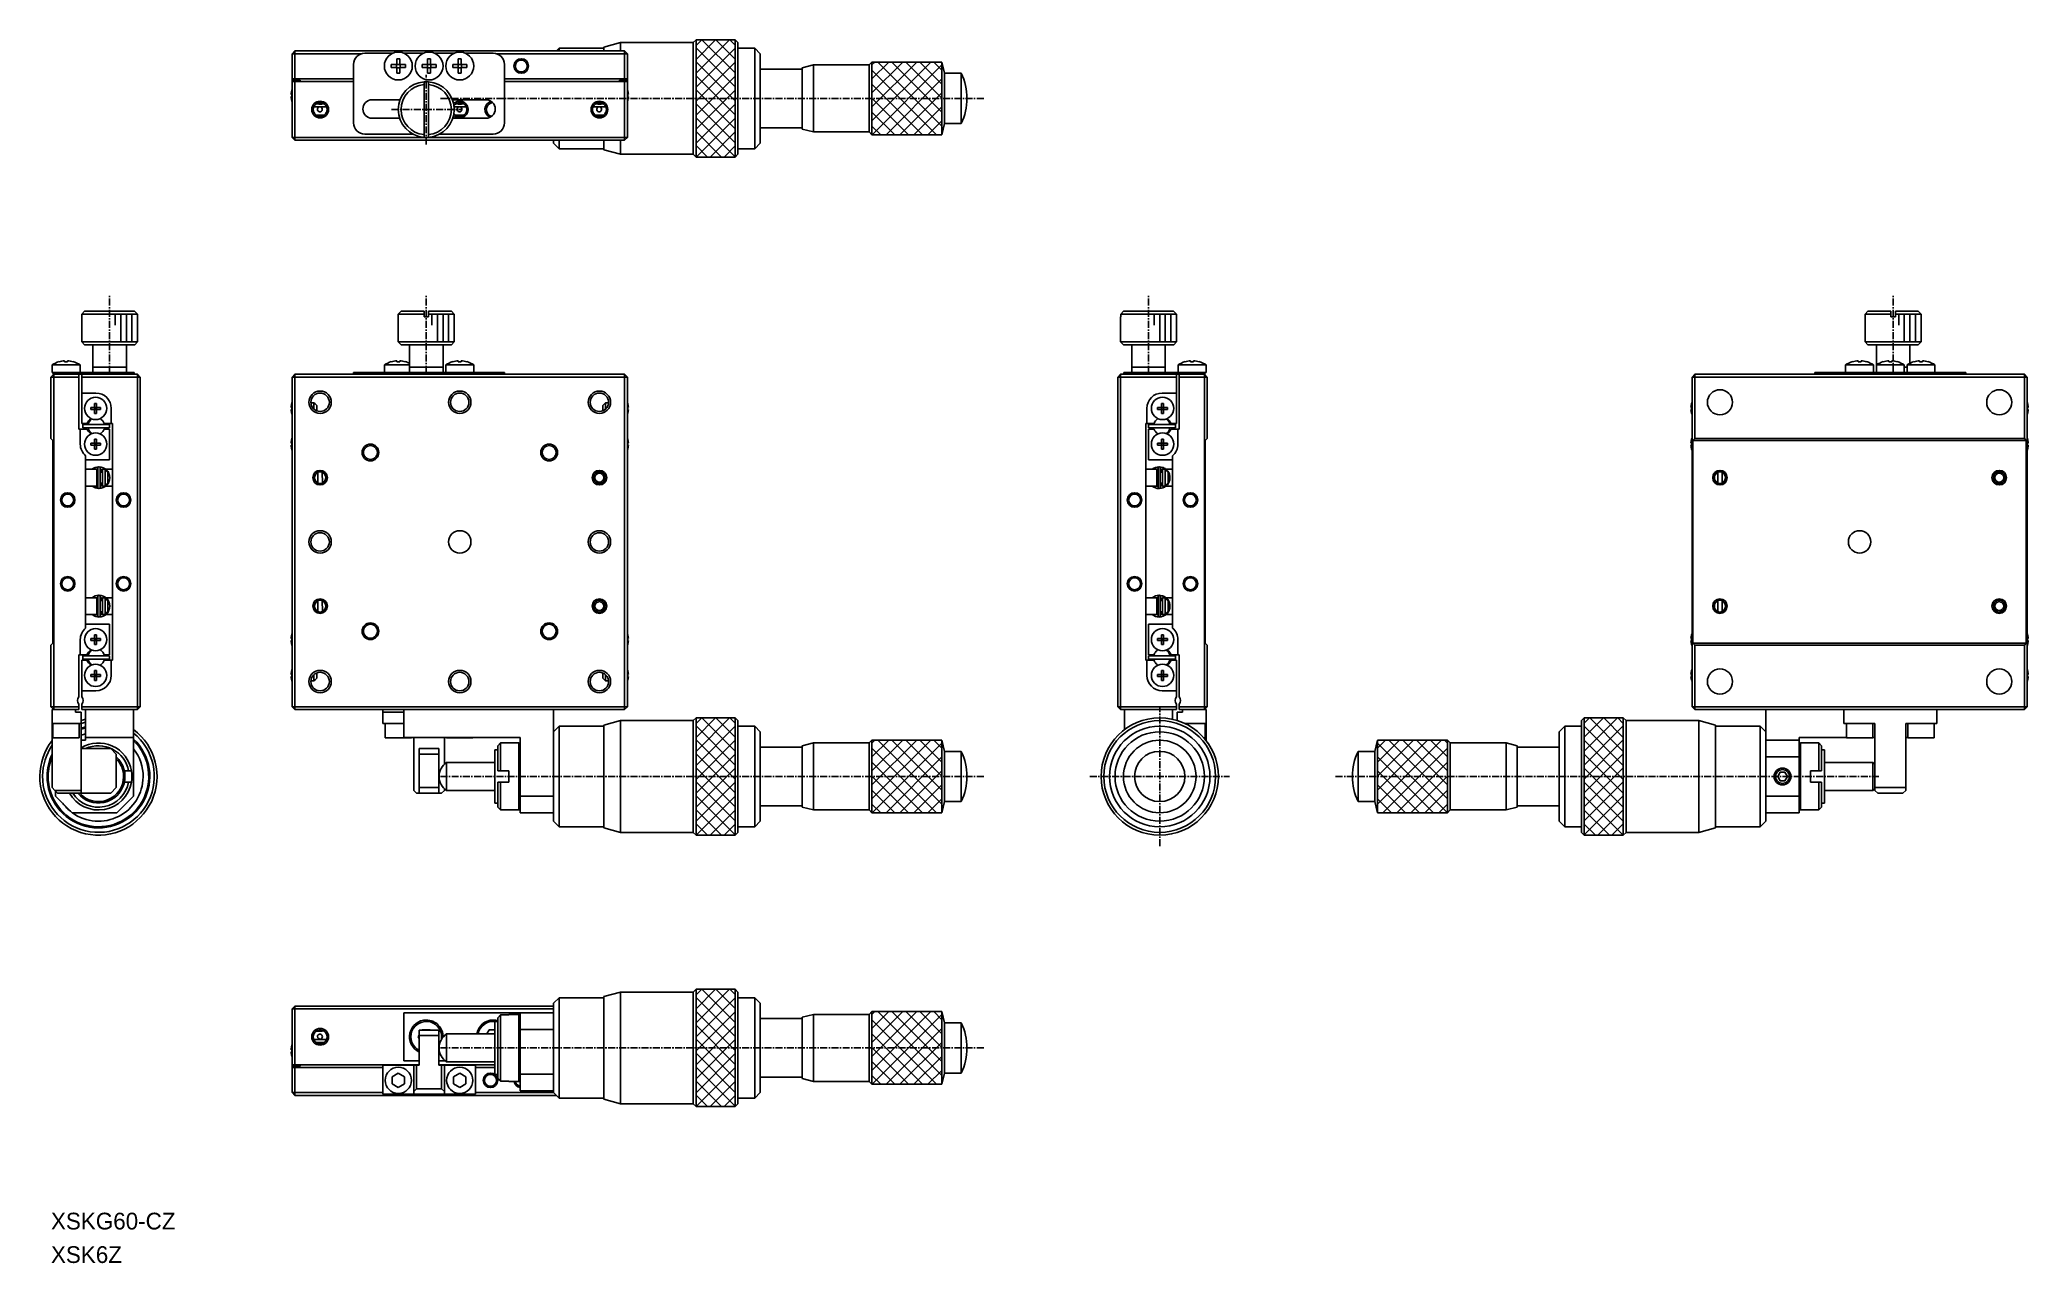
# Model space of a CAD drawing. Extents: x 369 to 725, y 64 to 283.
import ezdxf

# ---------------------------------------------------------------- set-up
doc = ezdxf.new("R2010")
doc.units = 0
doc.linetypes.add('CENTER', pattern=[2, 1.25, -0.25, 0.25, -0.25])
doc.layers.get('0').update_dxf_attribs({"linetype": 'CONTINUOUS'})
doc.layers.add('CENTER', color=1, linetype='CENTER')

msp = doc.modelspace()

# ---------------------------------------------------------------- texts
at = {"color": 7, "linetype": 'CONTINUOUS'}
for s, p in [('XSKG60-CZ', (370.86, 69.95)), ('XSK6Z', (370.86, 63.95))]:
    msp.add_text(s, height=3, dxfattribs=at).set_placement(p)

# ---------------------------------------------------------------- linework, layer by layer
at = {"color": 7, "linetype": 'CONTINUOUS'}
for p, q in [((461.85, 281.45), (461.35, 280.95)), ((469.85, 281.45), (461.85, 281.45)), ((461.85, 281.45), (461.85, 280.95)), ((461.85, 281.45), (461.85, 281.45)), ((472.85, 282.45), (469.85, 281.65)), ((469.85, 281.65), (469.85, 280.95)), ((469.85, 281.65), (469.85, 281.65)), ((485.85, 282.45), (472.85, 282.45)), ((472.85, 282.45), (472.85, 280.95)), ((472.85, 282.45), (472.85, 282.45)), ((486.35, 282.95), (485.85, 282.45)), ((485.85, 282.45), (485.85, 262.45)), ((485.85, 282.45), (485.85, 282.45)), ((493.35, 282.95), (486.35, 282.95)), ((486.35, 282.95), (486.35, 261.95)), ((486.35, 282.95), (486.35, 282.95)), ((493.85, 282.45), (493.35, 282.95)), ((493.35, 282.95), (493.35, 261.95)), ((493.35, 282.95), (493.35, 282.95)), ((493.85, 282.45), (493.85, 262.45)), ((493.85, 282.45), (493.85, 282.45)), ((496.85, 281.45), (493.85, 281.45)), ((497.85, 280.45), (496.85, 281.45)), ((496.85, 281.45), (496.85, 263.45)), ((496.85, 281.45), (496.85, 281.45)), ((414.55, 280.95), (414.05, 280.45)), ((414.05, 275.95), (414.05, 280.45)), ((414.05, 280.45), (414.55, 280.45)), ((414.55, 280.95), (414.55, 280.45)), ((414.55, 280.95), (473.55, 280.95)), ((414.55, 280.45), (414.55, 275.95)), ((426.43, 280.45), (414.55, 280.45)), ((425.05, 268.05), (425.05, 278.55)), ((427.05, 280.55), (432.07, 280.55)), ((431.79, 277.99), (431.79, 278.51)), ((431.79, 278.51), (432.79, 278.51)), ((431.79, 277.99), (432.75, 277.99)), ((432.79, 277.99), (431.79, 277.99)), ((432.75, 277.99), (432.75, 278.51)), ((432.79, 277.99), (432.75, 277.99)), ((432.79, 278.51), (432.79, 279.51)), ((432.79, 279.51), (433.31, 279.51)), ((432.79, 278.55), (433.31, 278.55)), ((432.79, 276.99), (432.79, 277.99)), ((433.31, 277.95), (432.79, 277.95)), ((433.31, 279.51), (433.31, 278.51)), ((433.31, 278.51), (434.31, 278.51)), ((433.35, 277.99), (433.31, 277.99)), ((434.31, 277.99), (433.31, 277.99)), ((433.31, 277.99), (433.31, 276.99)), ((433.35, 278.51), (433.35, 277.99)), ((434.31, 277.99), (433.35, 277.99)), ((434.03, 280.55), (437.57, 280.55)), ((434.31, 278.51), (434.31, 277.99)), ((437.29, 277.99), (437.29, 278.51)), ((437.29, 278.51), (438.29, 278.51)), ((437.29, 277.99), (438.25, 277.99)), ((438.29, 277.99), (437.29, 277.99)), ((438.25, 277.99), (438.25, 278.51)), ((438.29, 277.99), (438.25, 277.99)), ((438.29, 278.51), (438.29, 279.51)), ((438.29, 279.51), (438.81, 279.51)), ((438.29, 278.55), (438.81, 278.55)), ((438.29, 276.99), (438.29, 277.99)), ((438.81, 277.95), (438.29, 277.95)), ((438.81, 279.51), (438.81, 278.51)), ((438.81, 278.51), (439.81, 278.51)), ((438.85, 277.99), (438.81, 277.99)), ((439.81, 277.99), (438.81, 277.99)), ((438.81, 277.99), (438.81, 276.99)), ((438.85, 278.51), (438.85, 277.99)), ((439.81, 277.99), (438.85, 277.99)), ((439.53, 280.55), (443.07, 280.55)), ((439.81, 278.51), (439.81, 277.99)), ((442.79, 277.99), (442.79, 278.51)), ((442.79, 278.51), (443.79, 278.51)), ((442.79, 277.99), (443.75, 277.99)), ((443.79, 277.99), (442.79, 277.99)), ((443.75, 277.99), (443.75, 278.51)), ((443.79, 277.99), (443.75, 277.99)), ((443.79, 278.51), (443.79, 279.51)), ((443.79, 279.51), (444.31, 279.51)), ((443.79, 278.55), (444.31, 278.55)), ((443.79, 276.99), (443.79, 277.99)), ((444.31, 277.95), (443.79, 277.95)), ((444.31, 279.51), (444.31, 278.51)), ((444.31, 278.51), (445.31, 278.51)), ((444.35, 277.99), (444.31, 277.99)), ((445.31, 277.99), (444.31, 277.99)), ((444.31, 277.99), (444.31, 276.99)), ((444.35, 278.51), (444.35, 277.99)), ((445.31, 277.99), (444.35, 277.99)), ((445.03, 280.55), (450.05, 280.55)), ((445.31, 278.51), (445.31, 277.99)), ((473.55, 280.45), (450.68, 280.45)), ((452.05, 278.55), (452.05, 268.05)), ((473.55, 280.95), (474.05, 280.45)), ((473.55, 280.95), (473.55, 280.45)), ((473.55, 280.45), (474.05, 280.45)), ((473.55, 275.95), (473.55, 280.45)), ((474.05, 280.45), (474.05, 275.95)), ((497.85, 280.45), (497.85, 264.45)), ((497.85, 280.45), (497.85, 280.45)), ((505.35, 277.7), (497.85, 277.7)), ((507.35, 278.45), (505.35, 277.95)), ((505.35, 277.95), (505.35, 266.95)), ((505.35, 277.95), (505.35, 277.95)), ((517.35, 278.45), (507.35, 278.45)), ((507.35, 278.45), (507.35, 266.45)), ((507.35, 278.45), (507.35, 278.45)), ((517.85, 278.95), (517.35, 278.45)), ((517.35, 278.45), (517.35, 266.45)), ((517.35, 278.45), (517.35, 278.45)), ((530.35, 278.95), (517.85, 278.95)), ((517.85, 278.95), (517.85, 265.95)), ((517.85, 278.95), (517.85, 278.95)), ((530.85, 276.95), (530.35, 278.95)), ((530.35, 278.95), (530.35, 265.95)), ((530.35, 278.95), (530.35, 278.95)), ((414.05, 275.7), (414.05, 275.95)), ((414.05, 275.95), (414.55, 275.95)), ((414.05, 275.7), (414.05, 275.45)), ((414.05, 275.7), (415.45, 275.7)), ((414.05, 275.45), (414.55, 275.45)), ((414.05, 265.45), (414.05, 275.45)), ((414.55, 275.95), (425.05, 275.95)), ((425.05, 275.45), (414.55, 275.45)), ((414.55, 275.45), (414.55, 265.45)), ((415.45, 275.7), (415.45, 275.45)), ((433.31, 276.99), (432.79, 276.99)), ((437.65, 275.43), (437.65, 274.93)), ((437.65, 274.93), (437.65, 265.97)), ((438.81, 276.99), (438.29, 276.99)), ((438.45, 274.93), (438.45, 275.43)), ((438.45, 265.97), (438.45, 274.93)), ((444.31, 276.99), (443.79, 276.99)), ((452.05, 275.95), (473.55, 275.95)), ((473.55, 275.45), (452.05, 275.45)), ((472.65, 275.7), (472.65, 275.45)), ((472.65, 275.7), (474.05, 275.7)), ((473.55, 275.95), (474.05, 275.95)), ((473.55, 275.45), (474.05, 275.45)), ((473.55, 265.45), (473.55, 275.45)), ((474.05, 275.95), (474.05, 275.7)), ((474.05, 275.45), (474.05, 275.7)), ((474.05, 275.45), (474.05, 265.45)), ((533.84, 276.95), (530.85, 276.95)), ((530.85, 276.95), (530.85, 267.95)), ((533.84, 276.95), (533.84, 267.95)), ((413.86, 273.13), (413.98, 273.13)), ((413.98, 272.77), (413.86, 272.77)), ((413.98, 273.84), (413.98, 273.83)), ((413.98, 273.13), (413.98, 272.77)), ((413.98, 272.06), (413.98, 272.06)), ((420.2, 270.95), (417.91, 270.95)), ((433.37, 272.2), (428.35, 272.2)), ((448.75, 272.2), (442.73, 272.2)), ((445.2, 270.95), (443.02, 270.95)), ((470.2, 270.95), (467.91, 270.95)), ((474.12, 273.83), (474.13, 273.84)), ((474.12, 272.77), (474.12, 273.13)), ((474.12, 273.13), (474.24, 273.13)), ((474.24, 272.77), (474.12, 272.77)), ((474.13, 272.06), (474.12, 272.06)), ((428.35, 268.9), (433.3, 268.9)), ((442.8, 268.9), (448.75, 268.9)), ((497.85, 267.2), (505.35, 267.2)), ((530.35, 265.95), (530.85, 267.95)), ((530.85, 267.95), (533.84, 267.95)), ((414.05, 265.45), (414.55, 264.95)), ((414.55, 265.45), (414.05, 265.45)), ((414.55, 265.45), (414.55, 264.95)), ((414.55, 265.45), (438.05, 265.45)), ((473.55, 264.95), (414.55, 264.95)), ((435.68, 266.05), (427.05, 266.05)), ((437.65, 265.97), (437.65, 265.46)), ((438.05, 265.45), (473.55, 265.45)), ((438.45, 265.46), (438.45, 265.97)), ((450.05, 266.05), (440.43, 266.05)), ((460.85, 264.95), (460.85, 264.45)), ((460.85, 264.45), (461.85, 263.45)), ((461.85, 264.95), (461.85, 263.45)), ((461.85, 263.45), (469.85, 263.45)), ((469.85, 264.95), (469.85, 263.25)), ((472.85, 264.95), (472.85, 262.45)), ((473.55, 264.95), (474.05, 265.45)), ((473.55, 264.95), (473.55, 265.45)), ((474.05, 265.45), (473.55, 265.45)), ((493.85, 263.45), (496.85, 263.45)), ((496.85, 263.45), (497.85, 264.45)), ((505.35, 266.95), (507.35, 266.45)), ((507.35, 266.45), (517.35, 266.45)), ((517.35, 266.45), (517.85, 265.95)), ((517.85, 265.95), (530.35, 265.95)), ((469.85, 263.25), (472.85, 262.45)), ((472.85, 262.45), (485.85, 262.45)), ((485.85, 262.45), (486.35, 261.95)), ((486.35, 261.95), (493.35, 261.95)), ((493.35, 261.95), (493.85, 262.45)), ((376.36, 233.35), (376.36, 228.85)), ((376.36, 233.35), (376.37, 233.35)), ((376.37, 233.85), (376.87, 234.35)), ((386.34, 233.85), (376.37, 233.85)), ((376.37, 233.35), (376.37, 233.85)), ((376.87, 234.35), (385.84, 234.35)), ((385.84, 234.35), (386.34, 233.85)), ((386.34, 233.85), (386.34, 233.35)), ((386.34, 233.35), (386.36, 233.35)), ((386.36, 228.85), (386.36, 233.35)), ((433.55, 234.35), (433.05, 233.85)), ((433.05, 233.85), (433.05, 228.85)), ((437.65, 233.85), (433.05, 233.85)), ((433.55, 234.35), (437.65, 234.35)), ((433.55, 234.35), (437.65, 234.35)), ((437.65, 234.35), (437.65, 233.85)), ((437.65, 233.85), (437.65, 233.35)), ((437.65, 233.35), (438.45, 233.35)), ((437.65, 233.35), (438.45, 233.35)), ((438.45, 233.85), (438.45, 234.35)), ((438.45, 234.35), (442.55, 234.35)), ((438.45, 234.35), (442.55, 234.35)), ((438.45, 233.35), (438.45, 233.85)), ((443.05, 233.85), (438.45, 233.85)), ((443.05, 233.85), (442.55, 234.35)), ((443.05, 228.85), (443.05, 233.85)), ((562.36, 233.35), (562.36, 228.85)), ((562.36, 233.35), (562.37, 233.35)), ((562.37, 233.85), (562.87, 234.35)), ((572.34, 233.85), (562.37, 233.85)), ((562.37, 233.35), (562.37, 233.85)), ((562.87, 234.35), (571.84, 234.35)), ((571.84, 234.35), (572.34, 233.85)), ((572.34, 233.85), (572.34, 233.35)), ((572.34, 233.35), (572.36, 233.35)), ((572.36, 228.85), (572.36, 233.35)), ((696.16, 234.35), (695.66, 233.85)), ((695.66, 233.85), (695.66, 228.85)), ((700.26, 233.85), (695.66, 233.85)), ((696.16, 234.35), (700.26, 234.35)), ((700.26, 234.35), (700.26, 233.85)), ((700.26, 233.85), (700.26, 233.35)), ((700.26, 233.35), (701.06, 233.35)), ((701.06, 233.85), (701.06, 234.35)), ((701.06, 234.35), (705.16, 234.35)), ((701.06, 233.35), (701.06, 233.85)), ((705.66, 233.85), (701.06, 233.85)), ((705.66, 233.85), (705.16, 234.35)), ((705.66, 228.85), (705.66, 233.85)), ((376.36, 228.85), (376.86, 228.35)), ((376.36, 228.85), (386.36, 228.85)), ((385.86, 228.35), (376.86, 228.35)), ((378.36, 228.35), (378.36, 224.35)), ((384.36, 224.35), (384.36, 228.35)), ((385.86, 228.35), (386.36, 228.85)), ((433.05, 228.85), (433.55, 228.35)), ((433.05, 228.85), (438.05, 228.85)), ((438.05, 228.35), (433.55, 228.35)), ((435.05, 228.35), (435.05, 224.35)), ((438.05, 228.85), (443.05, 228.85)), ((442.55, 228.35), (438.05, 228.35)), ((441.05, 224.35), (441.05, 228.35)), ((442.55, 228.35), (443.05, 228.85)), ((562.36, 228.85), (562.86, 228.35)), ((562.36, 228.85), (572.36, 228.85)), ((571.86, 228.35), (562.86, 228.35)), ((564.36, 228.35), (564.36, 224.35)), ((570.36, 224.35), (570.36, 228.35)), ((571.86, 228.35), (572.36, 228.85)), ((695.66, 228.85), (696.16, 228.35)), ((695.66, 228.85), (705.66, 228.85)), ((705.16, 228.35), (696.16, 228.35)), ((697.66, 228.35), (696.16, 228.35)), ((697.66, 228.35), (697.66, 224.74)), ((697.66, 228.35), (703.66, 228.35)), ((700.66, 228.35), (697.66, 228.35)), ((703.66, 228.35), (700.66, 228.35)), ((703.66, 225.03), (703.66, 228.35)), ((705.16, 228.35), (703.66, 228.35)), ((705.16, 228.35), (705.66, 228.85)), ((371.06, 224.74), (371.06, 223.35)), ((371.06, 224.74), (376.06, 224.74)), ((372.3, 225.31), (372.29, 225.32)), ((373.3, 225.31), (373.3, 225.48)), ((373.82, 225.31), (373.3, 225.31)), ((373.82, 225.48), (373.82, 225.31)), ((374.82, 225.32), (374.81, 225.31)), ((376.06, 223.35), (376.06, 224.74)), ((378.36, 224.35), (378.36, 223.35)), ((384.36, 224.35), (378.36, 224.35)), ((378.36, 224.35), (384.36, 224.35)), ((384.36, 223.35), (384.36, 224.35)), ((430.55, 224.74), (430.55, 223.35)), ((430.55, 224.74), (433.05, 224.74)), ((431.79, 225.31), (431.79, 225.32)), ((431.79, 225.31), (431.79, 225.32)), ((432.79, 225.31), (432.79, 225.48)), ((433.31, 225.31), (432.79, 225.31)), ((433.05, 224.74), (435.05, 224.74)), ((433.31, 225.48), (433.31, 225.31)), ((434.31, 225.32), (434.31, 225.31)), ((434.31, 225.32), (434.31, 225.31)), ((435.05, 224.35), (435.05, 223.35)), ((438.05, 224.35), (435.05, 224.35)), ((435.05, 224.35), (438.05, 224.35)), ((441.05, 224.35), (438.05, 224.35)), ((438.05, 224.35), (441.05, 224.35)), ((441.05, 223.35), (441.05, 224.35)), ((441.55, 224.74), (441.55, 223.35)), ((441.55, 224.74), (444.05, 224.74)), ((442.79, 225.31), (442.79, 225.32)), ((442.79, 225.31), (442.79, 225.32)), ((443.79, 225.31), (443.79, 225.48)), ((444.31, 225.31), (443.79, 225.31)), ((444.05, 224.74), (446.55, 224.74)), ((444.31, 225.48), (444.31, 225.31)), ((445.31, 225.32), (445.31, 225.31)), ((445.31, 225.32), (445.31, 225.31)), ((446.55, 223.35), (446.55, 224.74)), ((564.36, 224.35), (564.36, 223.35)), ((570.36, 224.35), (564.36, 224.35)), ((564.36, 224.35), (570.36, 224.35)), ((570.36, 223.35), (570.36, 224.35)), ((572.66, 224.74), (572.66, 223.35)), ((572.66, 224.74), (577.66, 224.74)), ((573.9, 225.31), (573.89, 225.32)), ((574.9, 225.31), (574.9, 225.48)), ((575.42, 225.31), (574.9, 225.31)), ((575.42, 225.48), (575.42, 225.31)), ((576.42, 225.32), (576.41, 225.31)), ((577.66, 223.35), (577.66, 224.74)), ((692.16, 224.74), (692.16, 223.35)), ((692.16, 224.74), (697.16, 224.74)), ((693.4, 225.31), (693.4, 225.32)), ((694.4, 225.31), (694.4, 225.48)), ((694.92, 225.31), (694.4, 225.31)), ((694.92, 225.48), (694.92, 225.31)), ((695.92, 225.32), (695.92, 225.31)), ((697.16, 223.35), (697.16, 224.74)), ((697.66, 224.74), (697.66, 223.35)), ((697.66, 224.74), (702.66, 224.74)), ((698.9, 225.31), (698.9, 225.32)), ((699.9, 225.31), (699.9, 225.48)), ((700.42, 225.31), (699.9, 225.31)), ((700.42, 225.48), (700.42, 225.31)), ((701.42, 225.32), (701.42, 225.31)), ((702.66, 223.35), (702.66, 224.74)), ((703.16, 224.35), (702.66, 224.35)), ((702.66, 224.35), (703.16, 224.35)), ((703.16, 224.74), (703.16, 223.35)), ((703.16, 224.74), (708.16, 224.74)), ((704.4, 225.31), (704.4, 225.32)), ((705.4, 225.31), (705.4, 225.48)), ((705.92, 225.31), (705.4, 225.31)), ((705.92, 225.48), (705.92, 225.31)), ((706.92, 225.32), (706.92, 225.31)), ((708.16, 223.35), (708.16, 224.74)), ((370.86, 222.55), (371.36, 223.05)), ((370.86, 211.55), (370.86, 222.55)), ((370.86, 222.55), (371.36, 222.55)), ((371.06, 223.35), (371.26, 223.35)), ((371.26, 223.35), (373.26, 223.35)), ((371.26, 223.05), (371.26, 223.35)), ((371.36, 223.05), (371.26, 223.05)), ((371.36, 223.05), (375.86, 223.05)), ((371.36, 222.55), (371.36, 223.05)), ((375.86, 222.55), (371.36, 222.55)), ((371.36, 222.55), (371.36, 163.55)), ((374.63, 223.35), (373.26, 223.35)), ((383.76, 223.35), (374.63, 223.35)), ((375.86, 222.55), (375.86, 223.05)), ((375.86, 223.05), (376.36, 223.05)), ((375.86, 213.25), (375.86, 222.55)), ((376.36, 222.55), (376.36, 223.05)), ((376.36, 223.05), (386.36, 223.05)), ((386.36, 222.55), (376.36, 222.55)), ((376.36, 222.55), (376.36, 219.7)), ((383.76, 223.35), (385.76, 223.35)), ((385.76, 223.35), (385.76, 223.05)), ((386.36, 223.05), (386.36, 222.55)), ((386.36, 223.05), (386.86, 222.55)), ((386.36, 222.55), (386.86, 222.55)), ((386.36, 163.55), (386.36, 222.55)), ((386.86, 222.55), (386.86, 163.55)), ((414.55, 223.05), (414.05, 222.55)), ((414.05, 222.55), (414.55, 222.55)), ((414.05, 163.55), (414.05, 222.55)), ((414.55, 223.05), (414.55, 222.55)), ((414.55, 223.05), (473.55, 223.05)), ((473.55, 222.55), (414.55, 222.55)), ((414.55, 222.55), (414.55, 163.55)), ((425.05, 223.35), (427.05, 223.35)), ((425.05, 223.05), (425.05, 223.35)), ((431.98, 223.35), (427.05, 223.35)), ((434.13, 223.35), (431.98, 223.35)), ((437.48, 223.35), (434.13, 223.35)), ((439.63, 223.35), (437.48, 223.35)), ((442.98, 223.35), (439.63, 223.35)), ((445.13, 223.35), (442.98, 223.35)), ((450.05, 223.35), (445.13, 223.35)), ((450.05, 223.35), (452.05, 223.35)), ((452.05, 223.35), (452.05, 223.05)), ((474.05, 222.55), (473.55, 223.05)), ((473.55, 222.55), (473.55, 223.05)), ((473.55, 222.55), (474.05, 222.55)), ((473.55, 163.55), (473.55, 222.55)), ((474.05, 222.55), (474.05, 163.55)), ((561.86, 222.55), (562.36, 223.05)), ((561.86, 222.55), (562.36, 222.55)), ((561.86, 163.55), (561.86, 222.55)), ((562.36, 223.05), (572.36, 223.05)), ((562.36, 222.55), (562.36, 223.05)), ((572.36, 222.55), (562.36, 222.55)), ((562.36, 222.55), (562.36, 163.55)), ((562.96, 223.35), (564.96, 223.35)), ((562.96, 223.05), (562.96, 223.35)), ((574.08, 223.35), (564.96, 223.35)), ((572.36, 223.05), (572.36, 222.55)), ((572.36, 223.05), (572.86, 223.05)), ((572.36, 219.7), (572.36, 222.55)), ((572.86, 223.05), (572.86, 222.55)), ((572.86, 223.05), (577.36, 223.05)), ((577.36, 222.55), (572.86, 222.55)), ((572.86, 222.55), (572.86, 213.25)), ((575.46, 223.35), (574.08, 223.35)), ((575.46, 223.35), (577.46, 223.35)), ((577.86, 222.55), (577.36, 223.05)), ((577.36, 223.05), (577.36, 222.55)), ((577.46, 223.05), (577.36, 223.05)), ((577.86, 222.55), (577.36, 222.55)), ((577.36, 163.55), (577.36, 222.55)), ((577.46, 223.35), (577.46, 223.05)), ((577.46, 223.35), (577.66, 223.35)), ((577.86, 222.55), (577.86, 211.55)), ((665.16, 223.05), (664.66, 222.55)), ((665.16, 222.55), (664.66, 222.55)), ((664.66, 163.55), (664.66, 222.55)), ((665.16, 223.05), (688.04, 223.05)), ((665.16, 222.55), (665.16, 223.05)), ((724.16, 222.55), (665.16, 222.55)), ((665.16, 222.55), (665.16, 211.55)), ((686.66, 223.35), (688.66, 223.35)), ((686.66, 223.05), (686.66, 223.35)), ((688.66, 223.05), (688.04, 223.05)), ((693.59, 223.35), (688.66, 223.35)), ((688.66, 223.05), (711.66, 223.05)), ((693.68, 223.35), (693.59, 223.35)), ((693.68, 223.35), (695.64, 223.35)), ((695.74, 223.35), (695.64, 223.35)), ((699.09, 223.35), (695.74, 223.35)), ((699.18, 223.35), (699.09, 223.35)), ((699.18, 223.35), (701.14, 223.35)), ((701.24, 223.35), (701.14, 223.35)), ((704.59, 223.35), (701.24, 223.35)), ((704.68, 223.35), (704.59, 223.35)), ((704.68, 223.35), (706.64, 223.35)), ((706.74, 223.35), (706.64, 223.35)), ((711.66, 223.35), (706.74, 223.35)), ((711.66, 223.35), (713.66, 223.35)), ((712.29, 223.05), (711.66, 223.05)), ((712.29, 223.05), (724.16, 223.05)), ((713.66, 223.35), (713.66, 223.05)), ((724.66, 222.55), (724.16, 223.05)), ((724.16, 222.55), (724.16, 223.05)), ((724.16, 222.55), (724.66, 222.55)), ((724.16, 211.55), (724.16, 222.55)), ((724.66, 222.55), (724.66, 163.55)), ((376.36, 219.7), (376.36, 214.25)), ((378.91, 219.7), (376.36, 219.7)), ((378.68, 217.13), (378.68, 217.83)), ((378.68, 217.83), (379.04, 217.83)), ((379.04, 217.83), (379.04, 217.13)), ((413.98, 217.84), (413.98, 217.83)), ((417.95, 217.95), (417.4, 217.95)), ((418.15, 217.75), (417.95, 217.95)), ((417.95, 216.85), (417.95, 217.95)), ((418.45, 217.45), (418.15, 217.75)), ((418.45, 217.45), (418.45, 216.51)), ((469.95, 217.75), (469.65, 217.45)), ((469.65, 216.51), (469.65, 217.45)), ((470.15, 217.95), (469.95, 217.75)), ((470.7, 217.95), (470.15, 217.95)), ((470.15, 217.95), (470.15, 216.87)), ((474.12, 217.83), (474.13, 217.84)), ((569.68, 217.13), (569.68, 217.83)), ((569.68, 217.83), (570.04, 217.83)), ((569.81, 219.7), (572.36, 219.7)), ((570.04, 217.83), (570.04, 217.13)), ((572.36, 219.7), (572.36, 214.25)), ((664.59, 217.84), (664.59, 217.83)), ((724.73, 217.83), (724.74, 217.84)), ((377.31, 214.25), (376.36, 214.25)), ((376.56, 213.45), (376.56, 214.05)), ((381.36, 214.05), (376.56, 214.05)), ((377.46, 214.51), (377.31, 214.25)), ((377.97, 216.77), (377.97, 217.13)), ((377.97, 217.13), (378.68, 217.13)), ((378.68, 216.77), (377.97, 216.77)), ((378.69, 217.12), (378.68, 217.13)), ((378.69, 216.78), (378.68, 216.77)), ((378.68, 216.06), (378.68, 216.77)), ((379.04, 216.06), (378.68, 216.06)), ((378.69, 216.78), (378.69, 217.12)), ((378.69, 217.12), (379.03, 217.12)), ((379.03, 216.78), (378.69, 216.78)), ((379.03, 217.12), (379.04, 217.13)), ((379.03, 217.12), (379.03, 216.78)), ((379.03, 216.78), (379.04, 216.77)), ((379.04, 217.13), (379.74, 217.13)), ((379.74, 216.77), (379.04, 216.77)), ((379.04, 216.77), (379.04, 216.06)), ((379.74, 217.13), (379.74, 216.77)), ((380.41, 214.25), (380.26, 214.51)), ((381.66, 214.25), (380.41, 214.25)), ((381.36, 213.45), (381.36, 214.05)), ((381.66, 214.25), (381.66, 216.95)), ((381.86, 214.25), (381.66, 214.25)), ((381.86, 214.25), (381.86, 171.85)), ((413.86, 217.13), (413.98, 217.13)), ((413.98, 216.77), (413.86, 216.77)), ((413.98, 217.13), (413.98, 216.77)), ((413.98, 216.06), (413.98, 216.06)), ((474.12, 217.13), (474.24, 217.13)), ((474.12, 216.77), (474.12, 217.13)), ((474.24, 216.77), (474.12, 216.77)), ((474.13, 216.06), (474.12, 216.06)), ((566.86, 171.85), (566.86, 214.25)), ((566.86, 214.25), (567.06, 214.25)), ((567.06, 214.25), (567.06, 216.95)), ((567.06, 214.25), (568.31, 214.25)), ((572.16, 214.05), (567.36, 214.05)), ((567.36, 213.45), (567.36, 214.05)), ((568.46, 214.51), (568.31, 214.25)), ((568.97, 217.13), (569.68, 217.13)), ((568.97, 216.77), (568.97, 217.13)), ((569.68, 216.77), (568.97, 216.77)), ((569.69, 217.12), (569.68, 217.13)), ((569.69, 216.78), (569.68, 216.77)), ((569.68, 216.06), (569.68, 216.77)), ((570.04, 216.06), (569.68, 216.06)), ((569.69, 216.78), (569.69, 217.12)), ((569.69, 217.12), (570.03, 217.12)), ((570.03, 216.78), (569.69, 216.78)), ((570.03, 217.12), (570.04, 217.13)), ((570.03, 217.12), (570.03, 216.78)), ((570.03, 216.78), (570.04, 216.77)), ((570.04, 217.13), (570.74, 217.13)), ((570.04, 216.77), (570.04, 216.06)), ((570.74, 216.77), (570.04, 216.77)), ((570.74, 217.13), (570.74, 216.77)), ((571.41, 214.25), (571.26, 214.51)), ((571.41, 214.25), (572.36, 214.25)), ((572.16, 213.45), (572.16, 214.05)), ((664.47, 217.13), (664.59, 217.13)), ((664.59, 216.77), (664.47, 216.77)), ((664.59, 217.13), (664.59, 216.77)), ((664.59, 216.06), (664.59, 216.06)), ((724.73, 216.77), (724.73, 217.13)), ((724.73, 217.13), (724.85, 217.13)), ((724.85, 216.77), (724.73, 216.77)), ((724.74, 216.06), (724.73, 216.06)), ((370.86, 211.55), (371.21, 211.2)), ((371.21, 211.2), (371.21, 174.9)), ((376.11, 213.25), (375.86, 213.25)), ((376.11, 213.25), (377.31, 213.25)), ((376.11, 210.55), (376.11, 213.25)), ((376.56, 213.45), (381.36, 213.45)), ((377.46, 212.99), (377.31, 213.25)), ((377.97, 210.37), (377.97, 210.73)), ((377.97, 210.73), (378.68, 210.73)), ((378.68, 210.37), (377.97, 210.37)), ((378.68, 210.73), (378.68, 211.43)), ((378.68, 211.43), (379.04, 211.43)), ((378.69, 210.72), (378.68, 210.73)), ((378.69, 210.38), (378.68, 210.37)), ((378.68, 209.66), (378.68, 210.37)), ((378.69, 210.38), (378.69, 210.72)), ((378.69, 210.72), (379.03, 210.72)), ((379.03, 210.38), (378.69, 210.38)), ((379.03, 210.72), (379.04, 210.73)), ((379.03, 210.72), (379.03, 210.38)), ((379.03, 210.38), (379.04, 210.37)), ((379.04, 211.43), (379.04, 210.73)), ((379.04, 210.73), (379.74, 210.73)), ((379.74, 210.37), (379.04, 210.37)), ((379.04, 210.37), (379.04, 209.66)), ((379.74, 210.73), (379.74, 210.37)), ((380.41, 213.25), (380.26, 212.99)), ((380.41, 213.25), (381.36, 213.25)), ((381.36, 213.25), (381.36, 207.75)), ((413.86, 210.73), (413.98, 210.73)), ((413.98, 210.37), (413.86, 210.37)), ((413.98, 211.44), (413.98, 211.43)), ((413.98, 210.73), (413.98, 210.37)), ((474.12, 211.43), (474.13, 211.44)), ((474.12, 210.73), (474.24, 210.73)), ((474.12, 210.37), (474.12, 210.73)), ((474.24, 210.37), (474.12, 210.37)), ((567.36, 213.45), (572.16, 213.45)), ((568.31, 213.25), (567.36, 213.25)), ((567.36, 207.75), (567.36, 213.25)), ((568.31, 213.25), (568.46, 212.99)), ((568.97, 210.73), (569.68, 210.73)), ((568.97, 210.37), (568.97, 210.73)), ((569.68, 210.37), (568.97, 210.37)), ((569.68, 210.73), (569.68, 211.43)), ((569.68, 211.43), (570.04, 211.43)), ((569.69, 210.72), (569.68, 210.73)), ((569.69, 210.38), (569.68, 210.37)), ((569.68, 209.66), (569.68, 210.37)), ((569.69, 210.38), (569.69, 210.72)), ((569.69, 210.72), (570.03, 210.72)), ((570.03, 210.38), (569.69, 210.38)), ((570.03, 210.72), (570.04, 210.73)), ((570.03, 210.72), (570.03, 210.38)), ((570.03, 210.38), (570.04, 210.37)), ((570.04, 211.43), (570.04, 210.73)), ((570.04, 210.73), (570.74, 210.73)), ((570.04, 210.37), (570.04, 209.66)), ((570.74, 210.37), (570.04, 210.37)), ((570.74, 210.73), (570.74, 210.37)), ((571.26, 212.99), (571.41, 213.25)), ((572.61, 213.25), (571.41, 213.25)), ((572.86, 213.25), (572.61, 213.25)), ((572.61, 213.25), (572.61, 210.55)), ((577.51, 211.2), (577.86, 211.55)), ((577.51, 174.9), (577.51, 211.2)), ((664.47, 210.73), (664.59, 210.73)), ((664.59, 210.37), (664.47, 210.37)), ((664.59, 211.44), (664.59, 211.43)), ((664.59, 210.73), (664.59, 210.37)), ((664.81, 211.2), (665.16, 211.55)), ((724.51, 211.2), (664.81, 211.2)), ((664.81, 174.9), (664.81, 211.2)), ((665.16, 211.55), (724.16, 211.55)), ((724.16, 211.55), (724.51, 211.2)), ((724.51, 211.2), (724.51, 174.9)), ((724.73, 211.43), (724.74, 211.44)), ((724.73, 210.37), (724.73, 210.73)), ((724.73, 210.73), (724.85, 210.73)), ((724.85, 210.37), (724.73, 210.37)), ((377.06, 205.62), (377.06, 208.47)), ((377.06, 207.75), (381.36, 207.75)), ((379.04, 209.66), (378.68, 209.66)), ((413.98, 209.66), (413.98, 209.66)), ((474.13, 209.66), (474.12, 209.66)), ((571.66, 207.75), (567.36, 207.75)), ((569.97, 206.36), (569.28, 206.49)), ((570.04, 209.66), (569.68, 209.66)), ((571.66, 208.47), (571.66, 205.62)), ((664.59, 209.66), (664.59, 209.66)), ((724.74, 209.66), (724.73, 209.66)), ((379.06, 206.05), (377.06, 206.05)), ((377.06, 203.47), (377.06, 205.62)), ((377.06, 182.62), (377.06, 203.47)), ((377.06, 203.05), (379.06, 203.05)), ((378.22, 203.05), (378.69, 202.76)), ((378.69, 206.34), (378.67, 206.33)), ((378.68, 202.76), (378.78, 203.05)), ((378.73, 206.35), (378.69, 206.34)), ((378.69, 206.34), (378.69, 206.34)), ((378.69, 206.34), (378.69, 206.34)), ((378.69, 206.34), (378.69, 206.34)), ((378.7, 206.34), (378.69, 206.34)), ((378.73, 206.35), (378.73, 206.35)), ((378.73, 206.35), (378.73, 206.35)), ((378.74, 206.35), (378.73, 206.35)), ((378.74, 206.36), (378.74, 206.35)), ((378.74, 206.36), (378.74, 206.36)), ((378.74, 206.36), (378.74, 206.36)), ((378.74, 206.36), (378.74, 206.36)), ((378.75, 206.36), (378.74, 206.36)), ((378.74, 206.35), (378.74, 206.35)), ((378.75, 206.36), (378.75, 206.36)), ((378.75, 206.36), (378.75, 206.36)), ((378.75, 206.36), (378.75, 206.36)), ((378.75, 206.36), (378.75, 206.36)), ((379.04, 206.05), (379.06, 206.05)), ((379.06, 206.05), (379.26, 206.09)), ((379.06, 203.05), (379.06, 206.05)), ((379.26, 205.55), (379.06, 205.55)), ((379.06, 203.55), (379.26, 203.55)), ((379.26, 206.3), (379.26, 202.8)), ((379.65, 202.8), (379.65, 206.3)), ((379.65, 206.09), (380.06, 205.98)), ((380.06, 205.55), (379.65, 205.55)), ((379.65, 203.55), (380.06, 203.55)), ((380.06, 203.11), (379.65, 203)), ((379.87, 206.05), (379.86, 206.05)), ((379.86, 206.05), (379.86, 205.55)), ((379.86, 203.55), (379.86, 203.05)), ((379.86, 203.05), (379.87, 203.05)), ((379.87, 206.05), (379.87, 206.05)), ((379.87, 206.05), (379.87, 206.05)), ((379.87, 206.05), (379.87, 206.05)), ((379.87, 206.05), (379.87, 206.05)), ((379.87, 206.05), (379.87, 206.05)), ((379.87, 206.05), (379.87, 206.05)), ((379.87, 206.05), (379.87, 206.05)), ((379.87, 206.05), (379.87, 206.05)), ((379.87, 203.05), (379.87, 203.05)), ((379.87, 203.05), (379.87, 203.05)), ((379.87, 203.05), (379.87, 203.05)), ((379.87, 203.05), (379.87, 203.05)), ((380.56, 206.05), (380.06, 206.05)), ((380.06, 206.05), (380.06, 205.55)), ((380.06, 206.05), (380.06, 203.05)), ((380.06, 203.55), (380.06, 205.55)), ((380.06, 205.55), (380.06, 203.55)), ((380.06, 203.55), (380.06, 203.05)), ((380.06, 203.05), (380.56, 203.05)), ((380.56, 205.99), (380.56, 206.05)), ((380.56, 205.99), (381.06, 205.46)), ((380.56, 203.1), (380.56, 205.99)), ((381.06, 203.63), (380.56, 203.1)), ((380.56, 203.05), (380.56, 203.1)), ((381.86, 206.05), (380.69, 206.05)), ((380.69, 203.05), (381.86, 203.05)), ((380.69, 203.05), (380.69, 203.05)), ((381.06, 205.47), (381.06, 205.46)), ((381.06, 205.46), (381.06, 203.63)), ((418.64, 205.54), (418.64, 205.46)), ((418.66, 203.63), (418.64, 205.46)), ((418.66, 203.63), (418.66, 203.55)), ((419.44, 205.55), (419.46, 203.55)), ((419.44, 205.47), (419.44, 205.55)), ((419.44, 205.47), (419.46, 203.64)), ((419.46, 203.55), (419.46, 203.64)), ((568.86, 206.05), (566.86, 206.05)), ((566.86, 203.05), (568.86, 203.05)), ((568.84, 206.05), (568.86, 206.05)), ((568.86, 203.04), (568.84, 203.05)), ((568.86, 206.05), (569.06, 206.09)), ((568.86, 203.05), (568.86, 206.05)), ((569.06, 205.55), (568.86, 205.55)), ((568.86, 203.55), (569.06, 203.55)), ((569.06, 203), (568.86, 203.04)), ((569.06, 206.3), (569.06, 202.8)), ((569.45, 202.8), (569.45, 206.3)), ((569.86, 205.55), (569.45, 205.55)), ((569.45, 203.55), (569.86, 203.55)), ((569.86, 203.11), (569.45, 203)), ((569.66, 205.99), (569.66, 205.55)), ((569.66, 205.99), (569.66, 205.55)), ((569.66, 203.55), (569.66, 203.11)), ((569.66, 203.55), (569.66, 203.11)), ((570.36, 206.05), (569.86, 206.05)), ((569.86, 206.05), (569.86, 203.05)), ((569.86, 203.05), (570.36, 203.05)), ((569.87, 205.98), (569.88, 205.97)), ((569.96, 206.11), (569.93, 206.05)), ((570.03, 206.33), (569.96, 206.11)), ((570.02, 206.34), (570.02, 206.34)), ((570.02, 206.33), (570.02, 206.34)), ((570.05, 206.32), (570.02, 206.33)), ((570.02, 206.33), (570.02, 206.33)), ((570.36, 205.99), (570.36, 206.05)), ((570.36, 205.99), (570.86, 205.46)), ((570.36, 203.1), (570.36, 205.99)), ((570.86, 203.63), (570.36, 203.1)), ((570.36, 203.05), (570.36, 203.1)), ((571.66, 206.05), (570.49, 206.05)), ((570.49, 203.05), (571.66, 203.05)), ((570.86, 205.46), (570.86, 203.63)), ((571.66, 205.62), (571.66, 203.47)), ((571.66, 203.47), (571.66, 182.62)), ((669.26, 205.55), (669.26, 205.46)), ((669.26, 203.63), (669.26, 205.46)), ((669.26, 203.63), (669.26, 203.55)), ((670.06, 205.46), (670.06, 205.55)), ((670.06, 205.46), (670.06, 203.63)), ((670.06, 203.55), (670.06, 203.63)), ((378.66, 202.77), (378.68, 202.76)), ((378.74, 202.74), (379.43, 202.6)), ((569.96, 202.74), (570.02, 202.76)), ((570.02, 202.76), (570.04, 202.77)), ((570.03, 202.76), (570.03, 202.76)), ((379.06, 183.05), (377.06, 183.05)), ((377.06, 180.47), (377.06, 182.62)), ((378.69, 183.34), (378.67, 183.33)), ((378.73, 183.35), (378.69, 183.34)), ((378.69, 183.34), (378.69, 183.34)), ((378.7, 183.34), (378.69, 183.34)), ((378.69, 183.34), (378.69, 183.34)), ((378.69, 183.34), (378.69, 183.34)), ((378.73, 183.35), (378.73, 183.35)), ((378.73, 183.35), (378.73, 183.35)), ((378.74, 183.35), (378.73, 183.35)), ((378.74, 183.36), (378.74, 183.35)), ((378.74, 183.36), (378.74, 183.36)), ((378.74, 183.36), (378.74, 183.36)), ((378.74, 183.36), (378.74, 183.36)), ((378.75, 183.36), (378.74, 183.36)), ((378.74, 183.35), (378.74, 183.35)), ((378.75, 183.36), (378.75, 183.36)), ((378.75, 183.36), (378.75, 183.36)), ((378.75, 183.36), (378.75, 183.36)), ((378.75, 183.36), (378.75, 183.36)), ((379.04, 183.05), (379.06, 183.05)), ((379.06, 183.05), (379.26, 183.09)), ((379.06, 180.05), (379.06, 183.05)), ((379.26, 182.55), (379.06, 182.55)), ((379.26, 183.3), (379.26, 179.8)), ((379.65, 179.8), (379.65, 183.3)), ((379.65, 183.09), (380.06, 182.98)), ((380.06, 182.55), (379.65, 182.55)), ((379.87, 183.05), (379.86, 183.05)), ((379.86, 183.05), (379.86, 182.55)), ((379.87, 183.05), (379.87, 183.05)), ((379.87, 183.05), (379.87, 183.05)), ((379.87, 183.05), (379.87, 183.05)), ((379.87, 183.05), (379.87, 183.05)), ((379.87, 183.05), (379.87, 183.05)), ((379.87, 183.05), (379.87, 183.05)), ((379.87, 183.05), (379.87, 183.05)), ((379.87, 183.05), (379.87, 183.05)), ((380.56, 183.05), (380.06, 183.05)), ((380.06, 183.05), (380.06, 182.55)), ((380.06, 183.05), (380.06, 180.05)), ((380.06, 182.55), (380.06, 180.55)), ((380.06, 180.55), (380.06, 182.55)), ((380.56, 182.99), (380.56, 183.05)), ((380.56, 182.99), (381.06, 182.46)), ((380.56, 180.1), (380.56, 182.99)), ((381.86, 183.05), (380.69, 183.05)), ((381.06, 182.47), (381.06, 182.46)), ((381.06, 182.46), (381.06, 180.63)), ((418.64, 182.54), (418.64, 182.46)), ((418.66, 180.63), (418.64, 182.46)), ((419.44, 182.55), (419.46, 180.55)), ((419.44, 182.47), (419.44, 182.55)), ((419.44, 182.47), (419.46, 180.64)), ((568.86, 183.05), (566.86, 183.05)), ((568.84, 183.05), (568.86, 183.05)), ((568.86, 183.05), (569.06, 183.09)), ((568.86, 180.05), (568.86, 183.05)), ((569.06, 182.55), (568.86, 182.55)), ((569.06, 183.3), (569.06, 179.8)), ((569.97, 183.36), (569.28, 183.49)), ((569.45, 179.8), (569.45, 183.3)), ((569.86, 182.55), (569.45, 182.55)), ((569.66, 182.99), (569.66, 182.55)), ((569.66, 182.99), (569.66, 182.55)), ((570.36, 183.05), (569.86, 183.05)), ((569.86, 183.05), (569.86, 180.05)), ((569.87, 182.98), (569.88, 182.97)), ((569.96, 183.11), (569.93, 183.05)), ((570.03, 183.33), (569.96, 183.11)), ((570.02, 183.34), (570.02, 183.34)), ((570.02, 183.33), (570.02, 183.34)), ((570.02, 183.33), (570.02, 183.33)), ((570.05, 183.32), (570.03, 183.33)), ((570.36, 182.99), (570.36, 183.05)), ((570.36, 182.99), (570.86, 182.46)), ((570.36, 180.1), (570.36, 182.99)), ((571.66, 183.05), (570.49, 183.05)), ((570.86, 182.46), (570.86, 180.63)), ((571.66, 182.62), (571.66, 180.47)), ((669.26, 182.55), (669.26, 182.46)), ((669.26, 180.63), (669.26, 182.46)), ((670.06, 182.46), (670.06, 182.55)), ((670.06, 182.46), (670.06, 180.63)), ((377.06, 177.63), (377.06, 180.47)), ((377.06, 180.05), (379.06, 180.05)), ((377.06, 178.35), (381.36, 178.35)), ((378.22, 180.05), (378.69, 179.76)), ((378.66, 179.77), (379.43, 179.6)), ((378.68, 179.77), (378.78, 180.05)), ((378.68, 179.76), (378.68, 179.77)), ((379.06, 180.55), (379.26, 180.55)), ((379.65, 180.55), (380.06, 180.55)), ((380.06, 180.11), (379.65, 180)), ((379.86, 180.55), (379.86, 180.05)), ((379.86, 180.05), (379.87, 180.05)), ((379.87, 180.05), (379.87, 180.05)), ((379.87, 180.05), (379.87, 180.05)), ((379.87, 180.05), (379.87, 180.05)), ((379.87, 180.05), (379.87, 180.05)), ((380.06, 180.55), (380.06, 180.05)), ((380.06, 180.05), (380.56, 180.05)), ((381.06, 180.63), (380.56, 180.1)), ((380.56, 180.05), (380.56, 180.1)), ((380.69, 180.05), (381.86, 180.05)), ((380.69, 180.05), (380.69, 180.05)), ((381.36, 178.35), (381.36, 172.85)), ((418.66, 180.63), (418.66, 180.55)), ((419.46, 180.55), (419.46, 180.64)), ((566.86, 180.05), (568.86, 180.05)), ((571.66, 178.35), (567.36, 178.35)), ((567.36, 172.85), (567.36, 178.35)), ((568.86, 180.04), (568.84, 180.05)), ((568.86, 180.55), (569.06, 180.55)), ((569.06, 180), (568.86, 180.04)), ((569.45, 180.55), (569.86, 180.55)), ((569.86, 180.11), (569.45, 180)), ((569.66, 180.55), (569.66, 180.11)), ((569.66, 180.55), (569.66, 180.11)), ((569.86, 180.05), (570.36, 180.05)), ((569.96, 179.74), (570.02, 179.76)), ((570.02, 179.76), (570.04, 179.77)), ((570.03, 179.76), (570.03, 179.76)), ((570.86, 180.63), (570.36, 180.1)), ((570.36, 180.05), (570.36, 180.1)), ((570.49, 180.05), (571.66, 180.05)), ((571.66, 180.47), (571.66, 177.63)), ((669.26, 180.63), (669.26, 180.55)), ((670.06, 180.55), (670.06, 180.63)), ((371.21, 174.9), (370.86, 174.55)), ((370.86, 163.55), (370.86, 174.55)), ((376.11, 172.85), (376.11, 175.55)), ((377.97, 175.37), (377.97, 175.73)), ((377.97, 175.73), (378.68, 175.73)), ((378.68, 175.37), (377.97, 175.37)), ((378.68, 175.73), (378.68, 176.43)), ((378.68, 176.43), (379.04, 176.43)), ((378.69, 175.72), (378.68, 175.73)), ((378.69, 175.38), (378.68, 175.37)), ((378.68, 174.66), (378.68, 175.37)), ((379.04, 174.66), (378.68, 174.66)), ((378.69, 175.38), (378.69, 175.72)), ((378.69, 175.72), (379.03, 175.72)), ((379.03, 175.38), (378.69, 175.38)), ((379.03, 175.72), (379.04, 175.73)), ((379.03, 175.72), (379.03, 175.38)), ((379.03, 175.38), (379.04, 175.37)), ((379.04, 176.43), (379.04, 175.73)), ((379.04, 175.73), (379.74, 175.73)), ((379.74, 175.37), (379.04, 175.37)), ((379.04, 175.37), (379.04, 174.66)), ((379.74, 175.73), (379.74, 175.37)), ((413.86, 175.73), (413.98, 175.73)), ((413.98, 175.37), (413.86, 175.37)), ((413.98, 176.44), (413.98, 176.43)), ((413.98, 175.73), (413.98, 175.37)), ((413.98, 174.66), (413.98, 174.66)), ((474.12, 176.43), (474.13, 176.44)), ((474.12, 175.73), (474.24, 175.73)), ((474.12, 175.37), (474.12, 175.73)), ((474.24, 175.37), (474.12, 175.37)), ((474.13, 174.66), (474.12, 174.66)), ((568.97, 175.73), (569.68, 175.73)), ((568.97, 175.37), (568.97, 175.73)), ((569.68, 175.37), (568.97, 175.37)), ((569.68, 175.73), (569.68, 176.43)), ((569.68, 176.43), (570.04, 176.43)), ((569.69, 175.72), (569.68, 175.73)), ((569.69, 175.38), (569.68, 175.37)), ((569.68, 174.66), (569.68, 175.37)), ((570.04, 174.66), (569.68, 174.66)), ((569.69, 175.38), (569.69, 175.72)), ((569.69, 175.72), (570.03, 175.72)), ((570.03, 175.38), (569.69, 175.38)), ((570.03, 175.72), (570.04, 175.73)), ((570.03, 175.72), (570.03, 175.38)), ((570.03, 175.38), (570.04, 175.37)), ((570.04, 176.43), (570.04, 175.73)), ((570.04, 175.73), (570.74, 175.73)), ((570.04, 175.37), (570.04, 174.66)), ((570.74, 175.37), (570.04, 175.37)), ((570.74, 175.73), (570.74, 175.37)), ((572.61, 175.55), (572.61, 172.85)), ((577.86, 174.55), (577.51, 174.9)), ((577.86, 174.55), (577.86, 163.55)), ((664.47, 175.73), (664.59, 175.73)), ((664.59, 175.37), (664.47, 175.37)), ((664.59, 176.44), (664.59, 176.43)), ((664.59, 175.73), (664.59, 175.37)), ((664.59, 174.66), (664.59, 174.66)), ((724.51, 174.9), (664.81, 174.9)), ((665.16, 174.55), (664.81, 174.9)), ((665.16, 174.55), (665.16, 163.55)), ((724.16, 174.55), (665.16, 174.55)), ((724.51, 174.9), (724.16, 174.55)), ((724.16, 163.55), (724.16, 174.55)), ((724.73, 176.43), (724.74, 176.44)), ((724.73, 175.37), (724.73, 175.73)), ((724.73, 175.73), (724.85, 175.73)), ((724.85, 175.37), (724.73, 175.37)), ((724.74, 174.66), (724.73, 174.66)), ((375.86, 165.31), (375.86, 172.85)), ((375.86, 172.85), (376.11, 172.85)), ((376.11, 172.85), (377.31, 172.85)), ((376.36, 171.85), (376.36, 166.4)), ((376.36, 171.85), (377.31, 171.85)), ((376.56, 172.05), (376.56, 172.65)), ((381.36, 172.65), (376.56, 172.65)), ((376.56, 172.05), (381.36, 172.05)), ((377.46, 173.11), (377.31, 172.85)), ((377.46, 171.59), (377.31, 171.85)), ((380.41, 172.85), (380.26, 173.11)), ((380.41, 171.85), (380.26, 171.59)), ((380.41, 172.85), (381.36, 172.85)), ((380.41, 171.85), (381.66, 171.85)), ((381.36, 172.05), (381.36, 172.65)), ((381.86, 171.85), (381.66, 171.85)), ((381.66, 169.15), (381.66, 171.85)), ((566.86, 171.85), (567.06, 171.85)), ((568.31, 171.85), (567.06, 171.85)), ((567.06, 169.15), (567.06, 171.85)), ((568.31, 172.85), (567.36, 172.85)), ((572.16, 172.65), (567.36, 172.65)), ((567.36, 172.05), (567.36, 172.65)), ((567.36, 172.05), (572.16, 172.05)), ((568.31, 172.85), (568.46, 173.11)), ((568.46, 171.59), (568.31, 171.85)), ((571.26, 173.11), (571.41, 172.85)), ((571.41, 171.85), (571.26, 171.59)), ((572.61, 172.85), (571.41, 172.85)), ((572.36, 171.85), (571.41, 171.85)), ((572.16, 172.05), (572.16, 172.65)), ((572.36, 171.85), (572.36, 166.4)), ((572.61, 172.85), (572.86, 172.85)), ((572.86, 172.85), (572.86, 165.31)), ((377.97, 168.97), (377.97, 169.33)), ((377.97, 169.33), (378.68, 169.33)), ((378.68, 168.97), (377.97, 168.97)), ((378.68, 169.33), (378.68, 170.03)), ((378.68, 170.03), (379.04, 170.03)), ((378.69, 169.32), (378.68, 169.33)), ((378.69, 168.98), (378.68, 168.97)), ((378.68, 168.26), (378.68, 168.97)), ((379.04, 168.26), (378.68, 168.26)), ((378.69, 168.98), (378.69, 169.32)), ((378.69, 169.32), (379.03, 169.32)), ((379.03, 168.98), (378.69, 168.98)), ((379.03, 169.32), (379.04, 169.33)), ((379.03, 169.32), (379.03, 168.98)), ((379.03, 168.98), (379.04, 168.97)), ((379.04, 170.03), (379.04, 169.33)), ((379.04, 169.33), (379.74, 169.33)), ((379.74, 168.97), (379.04, 168.97)), ((379.04, 168.97), (379.04, 168.26)), ((379.74, 169.33), (379.74, 168.97)), ((413.86, 169.33), (413.98, 169.33)), ((413.98, 168.97), (413.86, 168.97)), ((413.98, 170.04), (413.98, 170.03)), ((413.98, 169.33), (413.98, 168.97)), ((413.98, 168.26), (413.98, 168.26)), ((417.4, 168.15), (417.95, 168.15)), ((417.95, 168.15), (417.95, 169.23)), ((417.95, 168.15), (418.15, 168.35)), ((418.15, 168.35), (418.45, 168.65)), ((418.45, 169.59), (418.45, 168.65)), ((469.65, 168.65), (469.65, 169.59)), ((469.65, 168.65), (469.95, 168.35)), ((469.95, 168.35), (470.15, 168.15)), ((470.15, 169.24), (470.15, 168.15)), ((470.15, 168.15), (470.7, 168.15)), ((474.12, 170.03), (474.13, 170.04)), ((474.12, 169.33), (474.24, 169.33)), ((474.12, 168.97), (474.12, 169.33)), ((474.24, 168.97), (474.12, 168.97)), ((474.13, 168.26), (474.12, 168.26)), ((568.97, 169.33), (569.68, 169.33)), ((568.97, 168.97), (568.97, 169.33)), ((569.68, 168.97), (568.97, 168.97)), ((569.68, 169.33), (569.68, 170.03)), ((569.68, 170.03), (570.04, 170.03)), ((569.69, 169.32), (569.68, 169.33)), ((569.69, 168.98), (569.68, 168.97)), ((569.68, 168.26), (569.68, 168.97)), ((570.04, 168.26), (569.68, 168.26)), ((569.69, 168.98), (569.69, 169.32)), ((569.69, 169.32), (570.03, 169.32)), ((570.03, 168.98), (569.69, 168.98)), ((570.03, 169.32), (570.04, 169.33)), ((570.03, 169.32), (570.03, 168.98)), ((570.03, 168.98), (570.04, 168.97)), ((570.04, 170.03), (570.04, 169.33)), ((570.04, 169.33), (570.74, 169.33)), ((570.04, 168.97), (570.04, 168.26)), ((570.74, 168.97), (570.04, 168.97)), ((570.74, 169.33), (570.74, 168.97)), ((664.47, 169.33), (664.59, 169.33)), ((664.59, 168.97), (664.47, 168.97)), ((664.59, 170.04), (664.59, 170.03)), ((664.59, 169.33), (664.59, 168.97)), ((664.59, 168.26), (664.59, 168.26)), ((724.73, 170.03), (724.74, 170.04)), ((724.73, 168.97), (724.73, 169.33)), ((724.73, 169.33), (724.85, 169.33)), ((724.85, 168.97), (724.73, 168.97)), ((724.74, 168.26), (724.73, 168.26)), ((375.86, 163.55), (375.86, 163.99)), ((376.36, 166.4), (376.36, 165.31)), ((376.36, 166.4), (378.91, 166.4)), ((376.36, 163.99), (376.36, 163.55)), ((572.36, 166.4), (569.81, 166.4)), ((572.36, 165.31), (572.36, 166.4)), ((572.36, 163.55), (572.36, 163.99)), ((572.86, 163.99), (572.86, 163.55)), ((371.36, 163.05), (370.86, 163.55)), ((371.36, 163.55), (370.86, 163.55)), ((371.06, 160.55), (371.06, 163.05)), ((371.06, 163.05), (371.36, 163.05)), ((371.06, 149.05), (371.06, 160.55)), ((371.06, 160.55), (376.26, 160.55)), ((371.21, 160.55), (371.21, 157.95)), ((371.36, 163.05), (371.36, 163.55)), ((371.36, 163.55), (375.86, 163.55)), ((375.86, 163.05), (371.36, 163.05)), ((375.26, 162.55), (375.26, 163.05)), ((376.26, 162.55), (375.26, 162.55)), ((375.86, 163.05), (375.86, 163.55)), ((375.91, 157.95), (375.91, 160.55)), ((376.26, 160.55), (376.26, 162.55)), ((376.26, 160.55), (376.26, 148.55)), ((376.36, 163.05), (376.36, 163.55)), ((376.36, 163.55), (386.36, 163.55)), ((386.36, 163.05), (376.36, 163.05)), ((377.06, 163.05), (377.06, 158.05)), ((385.66, 163.05), (385.66, 158.05)), ((386.36, 163.05), (386.86, 163.55)), ((386.36, 163.55), (386.36, 163.05)), ((386.36, 163.55), (386.86, 163.55)), ((414.05, 163.55), (414.55, 163.05)), ((414.05, 163.55), (414.55, 163.55)), ((414.55, 163.55), (473.55, 163.55)), ((414.55, 163.05), (414.55, 163.55)), ((473.55, 163.05), (414.55, 163.05)), ((430.25, 162.55), (430.25, 163.05)), ((430.25, 162.55), (434.05, 162.55)), ((430.25, 160.55), (430.25, 162.55)), ((430.25, 160.55), (434.05, 160.55)), ((430.7, 160.55), (430.7, 157.95)), ((434.05, 163.05), (434.05, 158.05)), ((460.85, 155.98), (460.85, 163.05)), ((472.85, 161.05), (469.85, 160.25)), ((469.85, 160.25), (469.85, 141.85)), ((485.85, 161.05), (472.85, 161.05)), ((472.85, 161.05), (472.85, 141.05)), ((473.55, 163.55), (473.55, 163.05)), ((473.55, 163.05), (474.05, 163.55)), ((473.55, 163.55), (474.05, 163.55)), ((486.35, 161.55), (485.85, 161.05)), ((485.85, 161.05), (485.85, 141.05)), ((493.35, 161.55), (486.35, 161.55)), ((486.35, 161.55), (486.35, 140.55)), ((493.85, 161.05), (493.35, 161.55)), ((493.35, 161.55), (493.35, 140.55)), ((493.85, 161.05), (493.85, 141.05)), ((561.86, 163.55), (562.36, 163.05)), ((561.86, 163.55), (562.36, 163.55)), ((562.36, 163.05), (562.36, 163.55)), ((562.36, 163.55), (572.36, 163.55)), ((572.36, 163.05), (562.36, 163.05)), ((563.06, 159.45), (563.06, 163.05)), ((571.66, 161.29), (571.66, 163.05)), ((572.36, 163.55), (572.36, 163.05)), ((572.46, 162.55), (572.46, 161.08)), ((573.46, 162.55), (572.46, 162.55)), ((572.86, 163.55), (572.86, 163.05)), ((572.86, 163.55), (577.36, 163.55)), ((577.36, 163.05), (572.86, 163.05)), ((573.46, 163.05), (573.46, 162.55)), ((573.83, 160.55), (577.66, 160.55)), ((577.36, 163.55), (577.36, 163.05)), ((577.36, 163.05), (577.86, 163.55)), ((577.36, 163.55), (577.86, 163.55)), ((577.36, 163.05), (577.66, 163.05)), ((577.51, 157.95), (577.51, 160.55)), ((577.66, 163.05), (577.66, 160.55)), ((577.66, 160.55), (577.66, 157.48)), ((645.36, 161.55), (644.86, 161.05)), ((644.86, 151.16), (644.86, 161.05)), ((652.36, 161.55), (645.36, 161.55)), ((645.36, 151.16), (645.36, 161.55)), ((652.86, 161.05), (652.36, 161.55)), ((652.36, 151.16), (652.36, 161.55)), ((665.86, 161.05), (652.86, 161.05)), ((652.86, 151.16), (652.86, 161.05)), ((664.66, 163.55), (665.16, 163.05)), ((664.66, 163.55), (665.16, 163.55)), ((665.16, 163.05), (665.16, 163.55)), ((665.16, 163.55), (724.16, 163.55)), ((691.86, 163.05), (665.16, 163.05)), ((668.86, 160.25), (665.86, 161.05)), ((665.86, 151.16), (665.86, 161.05)), ((668.86, 151.15), (668.86, 160.25)), ((677.86, 158.71), (677.86, 163.05)), ((708.46, 163.05), (691.86, 163.05)), ((691.86, 163.05), (691.86, 160.55)), ((691.86, 160.55), (697.41, 160.55)), ((692.31, 160.55), (692.31, 157.95)), ((697.01, 157.95), (697.01, 160.55)), ((697.41, 160.55), (697.41, 149.05)), ((702.91, 149.05), (702.91, 160.55)), ((702.91, 160.55), (708.46, 160.55)), ((703.31, 160.55), (703.31, 157.95)), ((708.01, 157.95), (708.01, 160.55)), ((724.16, 163.05), (708.46, 163.05)), ((708.46, 160.55), (708.46, 163.05)), ((724.16, 163.05), (724.66, 163.55)), ((724.66, 163.55), (724.16, 163.55)), ((724.16, 163.05), (724.16, 163.55)), ((371.21, 157.95), (375.91, 157.95)), ((376.26, 157.55), (377.06, 157.55)), ((377.06, 157.55), (377.06, 158.05)), ((377.06, 158.05), (385.66, 158.05)), ((385.66, 158.05), (385.66, 147.55)), ((430.7, 157.95), (435.4, 157.95)), ((434.05, 158.05), (454.85, 158.05)), ((435.4, 157.95), (435.4, 158.05)), ((435.8, 158.05), (435.8, 148.55)), ((441.3, 153.24), (441.3, 158.05)), ((441.7, 158.05), (441.7, 157.95)), ((441.7, 157.95), (446.4, 157.95)), ((446.4, 157.95), (446.4, 158.05)), ((451.35, 157.05), (450.85, 156.55)), ((454.65, 157.05), (451.35, 157.05)), ((451.35, 157.05), (451.35, 152.05)), ((454.85, 156.85), (454.65, 157.05)), ((454.65, 145.05), (454.65, 157.05)), ((454.85, 158.05), (454.85, 147.55)), ((461.85, 160.05), (460.85, 159.05)), ((469.85, 160.05), (461.85, 160.05)), ((461.85, 160.05), (461.85, 142.05)), ((496.85, 160.05), (493.85, 160.05)), ((497.85, 159.05), (496.85, 160.05)), ((496.85, 160.05), (496.85, 142.05)), ((497.85, 159.05), (497.85, 143.05)), ((507.35, 157.05), (505.35, 156.55)), ((517.35, 157.05), (507.35, 157.05)), ((507.35, 157.05), (507.35, 145.05)), ((517.85, 157.55), (517.35, 157.05)), ((517.35, 157.05), (517.35, 145.05)), ((530.35, 157.55), (517.85, 157.55)), ((517.85, 157.55), (517.85, 144.55)), ((530.85, 155.55), (530.35, 157.55)), ((530.35, 157.55), (530.35, 144.55)), ((577.27, 157.95), (577.51, 157.95)), ((608.36, 157.55), (607.86, 155.55)), ((620.86, 157.55), (608.36, 157.55)), ((608.36, 151.12), (608.36, 157.55)), ((621.36, 157.05), (620.86, 157.55)), ((620.86, 151.12), (620.86, 157.55)), ((631.36, 157.05), (621.36, 157.05)), ((621.36, 151.11), (621.36, 157.05)), ((633.36, 156.55), (631.36, 157.05)), ((631.36, 151.11), (631.36, 157.05)), ((641.86, 160.05), (640.86, 159.05)), ((640.86, 151.13), (640.86, 159.05)), ((644.86, 160.05), (641.86, 160.05)), ((641.86, 151.14), (641.86, 160.05)), ((676.86, 160.05), (668.86, 160.05)), ((677.86, 159.05), (676.86, 160.05)), ((676.86, 151.14), (676.86, 160.05)), ((677.86, 157.55), (677.86, 158.71)), ((677.86, 157.55), (683.86, 157.55)), ((677.86, 157.45), (677.86, 157.55)), ((677.86, 157.45), (677.86, 157.55)), ((677.86, 155.85), (677.86, 157.45)), ((683.86, 157.55), (683.86, 158.05)), ((683.86, 158.05), (692.31, 158.05)), ((683.86, 157.55), (683.86, 154.55)), ((684.06, 157.05), (683.86, 156.85)), ((687.36, 157.05), (684.06, 157.05)), ((684.06, 157.05), (684.06, 151.05)), ((687.86, 156.55), (687.36, 157.05)), ((687.36, 152.05), (687.36, 157.05)), ((692.31, 157.95), (697.01, 157.95)), ((697.01, 158.05), (697.41, 158.05)), ((702.91, 158.05), (703.31, 158.05)), ((703.31, 157.95), (708.01, 157.95)), ((376.26, 156.05), (381.56, 156.05)), ((382.56, 155.05), (381.56, 156.05)), ((382.56, 155.05), (382.56, 149.05)), ((436.8, 155.05), (436.8, 156.05)), ((436.8, 156.05), (440.3, 156.05)), ((436.8, 155.05), (436.8, 149.05)), ((440.3, 155.05), (436.8, 155.05)), ((440.3, 156.05), (440.3, 155.05)), ((440.3, 149.05), (440.3, 155.05)), ((450.35, 153.55), (441.69, 153.55)), ((441.69, 153.55), (441.69, 148.55)), ((450.85, 155.8), (450.35, 155.8)), ((450.35, 155.8), (450.35, 146.3)), ((450.85, 152.05), (450.85, 156.55)), ((460.85, 155.98), (460.85, 150.96)), ((505.35, 156.3), (497.85, 156.3)), ((505.35, 156.55), (505.35, 145.55)), ((533.84, 155.55), (530.85, 155.55)), ((530.85, 155.55), (530.85, 146.55)), ((533.84, 155.55), (533.84, 146.55)), ((607.86, 155.55), (604.87, 155.55)), ((604.87, 151.1), (604.87, 155.55)), ((607.86, 151.1), (607.86, 155.55)), ((633.36, 151.11), (633.36, 156.55)), ((640.86, 156.3), (633.36, 156.3)), ((677.86, 154.55), (677.86, 155.85)), ((677.86, 154.55), (677.86, 155.85)), ((677.86, 154.55), (677.86, 153.22)), ((683.86, 154.55), (677.86, 154.55)), ((677.86, 153.22), (677.86, 154.55)), ((677.86, 148.88), (677.86, 153.22)), ((683.86, 147.55), (683.86, 154.55)), ((687.86, 156.55), (687.86, 155.8)), ((687.86, 156.55), (687.86, 152.05)), ((688.36, 155.8), (687.86, 155.8)), ((688.36, 151.1), (688.36, 155.8)), ((697.02, 153.55), (688.36, 153.55)), ((697.02, 151.08), (697.02, 153.55)), ((384.76, 152.05), (384, 152.05)), ((385.27, 152.05), (384, 152.05)), ((384, 150.05), (384.76, 150.05)), ((385.27, 152.05), (384.76, 152.05)), ((384.76, 150.05), (385.27, 150.05)), ((451.35, 152.05), (450.85, 152.05)), ((450.85, 145.55), (450.85, 150.05)), ((450.85, 150.05), (451.35, 150.05)), ((452.85, 152.05), (451.35, 152.05)), ((451.35, 150.05), (452.85, 150.05)), ((451.35, 150.05), (451.35, 145.05)), ((452.85, 150.05), (452.85, 152.05)), ((460.85, 150.96), (460.85, 143.05)), ((604.87, 146.55), (604.87, 151.1)), ((607.86, 146.55), (607.86, 151.1)), ((608.36, 144.55), (608.36, 151.12)), ((620.86, 144.55), (620.86, 151.12)), ((621.36, 145.05), (621.36, 151.11)), ((631.36, 145.05), (631.36, 151.11)), ((633.36, 145.55), (633.36, 151.11)), ((640.86, 143.05), (640.86, 151.13)), ((641.86, 142.05), (641.86, 151.14)), ((644.86, 141.05), (644.86, 151.16)), ((645.36, 140.55), (645.36, 151.16)), ((652.36, 140.55), (652.36, 151.16)), ((652.86, 141.05), (652.86, 151.16)), ((665.86, 141.05), (665.86, 151.16)), ((668.86, 141.85), (668.86, 151.15)), ((676.86, 142.05), (676.86, 151.14)), ((680, 151.05), (680.43, 151.8)), ((680.43, 150.3), (680, 151.05)), ((680.43, 151.8), (681.29, 151.8)), ((681.29, 150.3), (680.43, 150.3)), ((681.29, 151.8), (681.73, 151.05)), ((681.73, 151.05), (681.29, 150.3)), ((684.06, 151.05), (684.06, 145.05)), ((687.36, 152.05), (685.86, 152.05)), ((685.86, 152.05), (685.86, 150.05)), ((685.86, 150.05), (687.36, 150.05)), ((687.86, 152.05), (687.36, 152.05)), ((687.36, 150.05), (687.86, 150.05)), ((687.36, 145.05), (687.36, 150.05)), ((687.86, 150.05), (687.86, 145.55)), ((688.36, 146.3), (688.36, 151.1)), ((697.02, 148.55), (697.02, 151.08)), ((371.06, 149.05), (371.56, 148.55)), ((372.06, 148.05), (371.56, 148.55)), ((371.56, 148.55), (376.26, 148.55)), ((371.66, 147.55), (371.66, 148.45)), ((371.66, 147.55), (374.66, 144.55)), ((376.26, 148.05), (372.06, 148.05)), ((376.26, 148.55), (376.26, 148.05)), ((381.56, 148.05), (376.26, 148.05)), ((381.56, 148.05), (382.56, 149.05)), ((382.66, 144.55), (385.66, 147.55)), ((435.8, 148.55), (436.3, 148.05)), ((436.8, 148.05), (436.3, 148.05)), ((436.8, 148.05), (436.8, 149.05)), ((436.8, 149.05), (440.3, 149.05)), ((440.3, 148.05), (436.8, 148.05)), ((440.3, 149.05), (440.3, 148.05)), ((440.8, 148.05), (440.3, 148.05)), ((440.8, 148.05), (441.3, 148.55)), ((441.3, 148.55), (441.3, 148.86)), ((441.69, 148.55), (450.35, 148.55)), ((450.35, 146.3), (450.85, 146.3)), ((454.85, 144.55), (454.85, 147.55)), ((454.85, 147.55), (460.85, 147.55)), ((530.35, 144.55), (530.85, 146.55)), ((530.85, 146.55), (533.84, 146.55)), ((604.87, 146.55), (607.86, 146.55)), ((607.86, 146.55), (608.36, 144.55)), ((677.86, 148.88), (677.86, 147.55)), ((677.86, 147.55), (677.86, 148.88)), ((677.86, 146.25), (677.86, 147.55)), ((677.86, 147.55), (683.86, 147.55)), ((677.86, 146.25), (677.86, 147.55)), ((677.86, 144.65), (677.86, 146.25)), ((683.86, 147.55), (683.86, 144.55)), ((687.86, 146.3), (688.36, 146.3)), ((687.86, 146.3), (687.86, 146.21)), ((687.86, 146.21), (687.86, 145.55)), ((688.36, 148.55), (697.02, 148.55)), ((697.41, 148.55), (697.41, 149.05)), ((697.41, 149.05), (702.91, 149.05)), ((697.41, 148.55), (697.91, 148.05)), ((702.41, 148.05), (697.91, 148.05)), ((702.41, 148.05), (702.91, 148.55)), ((702.91, 149.05), (702.91, 148.55)), ((382.66, 144.55), (374.66, 144.55)), ((450.85, 145.55), (451.35, 145.05)), ((451.35, 145.05), (454.65, 145.05)), ((454.65, 145.05), (454.85, 145.25)), ((460.85, 144.55), (454.85, 144.55)), ((460.85, 143.05), (461.85, 142.05)), ((496.85, 142.05), (497.85, 143.05)), ((497.85, 145.8), (505.35, 145.8)), ((505.35, 145.55), (507.35, 145.05)), ((507.35, 145.05), (517.35, 145.05)), ((517.35, 145.05), (517.85, 144.55)), ((517.85, 144.55), (530.35, 144.55)), ((608.36, 144.55), (620.86, 144.55)), ((620.86, 144.55), (621.36, 145.05)), ((621.36, 145.05), (631.36, 145.05)), ((631.36, 145.05), (633.36, 145.55)), ((633.36, 145.8), (640.86, 145.8)), ((640.86, 143.05), (641.86, 142.05)), ((676.86, 142.05), (677.86, 143.05)), ((677.86, 144.55), (677.86, 144.65)), ((677.86, 144.55), (677.86, 144.65)), ((683.86, 144.55), (677.86, 144.55)), ((677.86, 143.05), (677.86, 144.55)), ((683.86, 145.25), (684.06, 145.05)), ((684.06, 145.05), (687.36, 145.05)), ((687.36, 145.05), (687.86, 145.55)), ((461.85, 142.05), (469.85, 142.05)), ((469.85, 141.85), (472.85, 141.05)), ((472.85, 141.05), (485.85, 141.05)), ((485.85, 141.05), (486.35, 140.55)), ((486.35, 140.55), (493.35, 140.55)), ((493.35, 140.55), (493.85, 141.05)), ((493.85, 142.05), (496.85, 142.05)), ((641.86, 142.05), (644.86, 142.05)), ((644.86, 141.05), (645.36, 140.55)), ((645.36, 140.55), (652.36, 140.55)), ((652.36, 140.55), (652.86, 141.05)), ((652.86, 141.05), (665.86, 141.05)), ((665.86, 141.05), (668.86, 141.85)), ((668.86, 142.05), (676.86, 142.05)), ((461.85, 111.45), (460.85, 110.45)), ((460.85, 110.45), (460.85, 97.78)), ((460.85, 110.45), (460.85, 110.45)), ((469.85, 111.45), (461.85, 111.45)), ((461.85, 111.45), (461.85, 93.45)), ((472.85, 112.45), (469.85, 111.65)), ((469.85, 111.65), (469.85, 93.25)), ((485.85, 112.45), (472.85, 112.45)), ((472.85, 112.45), (472.85, 92.45)), ((486.35, 112.95), (485.85, 112.45)), ((485.85, 112.45), (485.85, 92.45)), ((493.35, 112.95), (486.35, 112.95)), ((486.35, 112.95), (486.35, 91.95)), ((493.85, 112.45), (493.35, 112.95)), ((493.35, 112.95), (493.35, 91.95)), ((493.85, 112.45), (493.85, 92.45)), ((496.85, 111.45), (493.85, 111.45)), ((497.85, 110.45), (496.85, 111.45)), ((496.85, 111.45), (496.85, 93.45)), ((497.85, 110.45), (497.85, 94.45)), ((414.05, 109.45), (414.55, 109.95)), ((414.05, 99.45), (414.05, 109.45)), ((414.05, 109.45), (414.55, 109.45)), ((414.55, 109.95), (460.85, 109.95)), ((414.55, 109.45), (414.55, 109.95)), ((460.85, 109.45), (414.55, 109.45)), ((414.55, 109.45), (414.55, 99.45)), ((434.05, 108.75), (454.85, 108.75)), ((434.05, 100.15), (434.05, 108.75)), ((450.85, 107.2), (450.35, 107.2)), ((450.35, 107.2), (450.35, 97.7)), ((450.85, 107.86), (451.35, 108.36)), ((450.85, 97.04), (450.85, 107.86)), ((451.35, 108.36), (452.85, 108.36)), ((451.35, 108.36), (451.35, 96.53)), ((454.65, 108.45), (452.85, 108.45)), ((452.85, 108.36), (452.85, 108.45)), ((454.85, 108.25), (454.65, 108.45)), ((454.65, 96.45), (454.65, 108.45)), ((454.85, 108.75), (460.85, 108.75)), ((454.85, 105.75), (454.85, 108.75)), ((505.35, 107.7), (497.85, 107.7)), ((507.35, 108.45), (505.35, 107.95)), ((505.35, 107.95), (505.35, 96.95)), ((517.35, 108.45), (507.35, 108.45)), ((507.35, 108.45), (507.35, 96.45)), ((517.85, 108.95), (517.35, 108.45)), ((517.35, 108.45), (517.35, 96.45)), ((530.35, 108.95), (517.85, 108.95)), ((517.85, 108.95), (517.85, 95.95)), ((530.85, 106.95), (530.35, 108.95)), ((530.35, 108.95), (530.35, 95.95)), ((533.84, 106.95), (530.85, 106.95)), ((530.85, 106.95), (530.85, 97.95)), ((533.84, 106.95), (533.84, 97.95)), ((417.91, 103.95), (420.2, 103.95)), ((436.61, 104.45), (436.8, 104.78)), ((436.8, 104.11), (436.61, 104.45)), ((436.8, 104.65), (436.8, 105.65)), ((436.8, 105.65), (440.3, 105.65)), ((440.3, 104.65), (436.8, 104.65)), ((436.8, 104.65), (436.8, 99.35)), ((437.3, 105.65), (437.33, 105.7)), ((437.33, 105.7), (438.77, 105.7)), ((438.77, 105.7), (438.8, 105.65)), ((440.3, 105.65), (440.3, 104.65)), ((440.3, 99.35), (440.3, 104.65)), ((450.35, 104.95), (441.69, 104.95)), ((441.69, 104.95), (441.69, 99.95)), ((448.9, 104.95), (449.33, 105.7)), ((449.33, 105.7), (450.35, 105.7)), ((454.85, 105.75), (454.85, 97.75)), ((460.85, 105.75), (454.85, 105.75)), ((413.86, 102.13), (413.98, 102.13)), ((413.98, 101.77), (413.86, 101.77)), ((413.98, 102.84), (413.98, 102.83)), ((413.98, 102.13), (413.98, 101.77)), ((413.98, 101.06), (413.98, 101.06)), ((436.8, 100.15), (434.05, 100.15)), ((441.43, 100.15), (440.3, 100.15)), ((441.69, 99.95), (450.35, 99.95)), ((414.05, 99.45), (414.05, 99.2)), ((414.55, 99.45), (414.05, 99.45)), ((414.05, 98.95), (414.05, 99.2)), ((414.05, 99.2), (415.45, 99.2)), ((414.55, 98.95), (414.05, 98.95)), ((414.05, 94.45), (414.05, 98.95)), ((414.55, 99.45), (436.8, 99.45)), ((430.25, 98.95), (414.55, 98.95)), ((414.55, 98.95), (414.55, 94.45)), ((415.45, 99.2), (415.45, 99.45)), ((430.25, 99.35), (435.8, 99.35)), ((430.25, 94.15), (430.25, 99.35)), ((431.95, 97.28), (433.05, 97.92)), ((431.95, 96.01), (431.95, 97.28)), ((433.05, 97.92), (434.15, 97.28)), ((434.15, 97.28), (434.15, 96.01)), ((435.8, 99.35), (436.3, 99.35)), ((435.8, 94.65), (435.8, 99.35)), ((436.8, 99.35), (436.3, 99.35)), ((436.3, 99.35), (436.3, 95.15)), ((440.3, 99.45), (450.35, 99.45)), ((440.8, 99.35), (440.3, 99.35)), ((440.8, 99.35), (441.3, 99.35)), ((440.8, 95.15), (440.8, 99.35)), ((441.3, 99.35), (446.85, 99.35)), ((441.3, 99.35), (441.3, 94.65)), ((442.95, 97.28), (444.05, 97.92)), ((442.95, 96.01), (442.95, 97.28)), ((444.05, 97.92), (445.15, 97.28)), ((445.15, 97.28), (445.15, 96.01)), ((446.85, 99.35), (446.85, 94.15)), ((450.35, 98.95), (446.85, 98.95)), ((450.35, 97.7), (450.85, 97.7)), ((451.35, 96.53), (450.85, 97.04)), ((452.85, 96.53), (451.35, 96.53)), ((452.85, 96.45), (452.85, 96.53)), ((452.85, 96.45), (454.65, 96.45)), ((454.65, 96.45), (454.85, 96.65)), ((454.85, 97.75), (460.85, 97.75)), ((454.85, 94.75), (454.85, 97.75)), ((460.85, 97.75), (460.85, 97.78)), ((460.85, 97.78), (460.85, 97.65)), ((460.85, 97.75), (460.85, 97.65)), ((460.85, 97.65), (460.85, 96.05)), ((497.85, 97.2), (505.35, 97.2)), ((505.35, 96.95), (507.35, 96.45)), ((507.35, 96.45), (517.35, 96.45)), ((517.35, 96.45), (517.85, 95.95)), ((530.35, 95.95), (530.85, 97.95)), ((530.85, 97.95), (533.84, 97.95)), ((414.05, 94.45), (414.55, 93.95)), ((414.55, 94.45), (414.05, 94.45)), ((414.55, 94.45), (414.55, 93.95)), ((414.55, 94.45), (430.25, 94.45)), ((461.35, 93.95), (414.55, 93.95)), ((435.8, 94.15), (430.25, 94.15)), ((433.05, 95.38), (431.95, 96.01)), ((434.15, 96.01), (433.05, 95.38)), ((436.3, 95.15), (435.8, 94.65)), ((435.8, 94.15), (435.8, 94.65)), ((441.3, 94.15), (435.8, 94.15)), ((436.3, 95.15), (440.8, 95.15)), ((441.3, 94.65), (440.8, 95.15)), ((441.3, 94.65), (441.3, 94.15)), ((446.85, 94.15), (441.3, 94.15)), ((444.05, 95.38), (442.95, 96.01)), ((445.15, 96.01), (444.05, 95.38)), ((446.85, 94.45), (460.85, 94.45)), ((460.85, 94.75), (454.85, 94.75)), ((456.53, 94.75), (456.6, 94.71)), ((456.6, 94.71), (457.85, 94.71)), ((457.85, 94.71), (459.1, 94.71)), ((459.1, 94.71), (459.17, 94.75)), ((460.85, 96.05), (460.85, 94.75)), ((460.85, 94.75), (460.85, 94.45)), ((460.85, 94.45), (461.85, 93.45)), ((461.85, 93.45), (469.85, 93.45)), ((469.85, 93.25), (472.85, 92.45)), ((493.85, 93.45), (496.85, 93.45)), ((496.85, 93.45), (497.85, 94.45)), ((517.85, 95.95), (530.35, 95.95)), ((472.85, 92.45), (485.85, 92.45)), ((485.85, 92.45), (486.35, 91.95)), ((486.35, 91.95), (493.35, 91.95)), ((493.35, 91.95), (493.85, 92.45))]:
    msp.add_line(p, q, dxfattribs=at)
at = {"color": 3, "linetype": 'CONTINUOUS'}
for p, q in [((486.35, 276.94), (492.36, 282.95)), ((486.35, 279.44), (489.86, 282.95)), ((486.35, 281.94), (487.36, 282.95)), ((486.35, 281.5), (493.35, 274.5)), ((486.35, 274.44), (493.35, 281.44)), ((487.41, 282.95), (493.35, 277)), ((489.91, 282.95), (493.35, 279.5)), ((492.41, 282.95), (493.35, 282)), ((486.35, 279), (493.35, 272)), ((486.35, 271.94), (493.35, 278.94)), ((517.85, 268.44), (528.36, 278.95)), ((517.85, 270.94), (525.86, 278.95)), ((517.85, 273.44), (523.36, 278.95)), ((517.85, 275.94), (520.86, 278.95)), ((517.85, 278.44), (518.36, 278.95)), ((517.86, 265.95), (530.35, 278.44)), ((518.91, 278.95), (530.35, 267.5)), ((521.41, 278.95), (530.35, 270)), ((523.91, 278.95), (530.35, 272.5)), ((526.41, 278.95), (530.35, 275)), ((528.91, 278.95), (530.35, 277.5)), ((486.35, 276.5), (493.35, 269.5)), ((486.35, 269.44), (493.35, 276.44)), ((517.85, 277.5), (529.41, 265.95)), ((517.85, 275), (526.91, 265.95)), ((520.36, 265.95), (530.35, 275.94)), ((486.35, 274), (493.35, 267)), ((486.35, 266.94), (493.35, 273.94)), ((486.35, 271.5), (493.35, 264.5)), ((486.35, 264.44), (493.35, 271.44)), ((517.85, 272.5), (524.41, 265.95)), ((522.86, 265.95), (530.35, 273.44)), ((525.36, 265.95), (530.35, 270.94)), ((486.35, 269), (493.35, 262)), ((486.36, 261.95), (493.35, 268.94)), ((517.85, 270), (521.91, 265.95)), ((517.85, 267.5), (519.41, 265.95)), ((527.86, 265.95), (530.35, 268.44)), ((486.35, 266.5), (490.91, 261.95)), ((486.35, 264), (488.41, 261.95)), ((488.86, 261.95), (493.35, 266.44)), ((491.36, 261.95), (493.35, 263.94)), ((382.36, 231.85), (382.36, 233.85)), ((383.36, 228.85), (383.36, 233.85)), ((384.36, 228.85), (384.36, 233.85)), ((385.36, 228.85), (385.36, 233.85)), ((439.05, 231.85), (439.05, 233.85)), ((440.05, 228.85), (440.05, 233.85)), ((441.05, 228.85), (441.05, 233.85)), ((442.05, 228.85), (442.05, 233.85)), ((568.36, 231.85), (568.36, 233.85)), ((569.36, 228.85), (569.36, 233.85)), ((570.36, 228.85), (570.36, 233.85)), ((571.36, 228.85), (571.36, 233.85)), ((701.66, 231.85), (701.66, 233.85)), ((702.66, 228.85), (702.66, 233.85)), ((703.66, 228.85), (703.66, 233.85)), ((704.66, 228.85), (704.66, 233.85)), ((486.35, 155.54), (492.36, 161.55)), ((486.35, 158.04), (489.86, 161.55)), ((486.35, 160.54), (487.36, 161.55)), ((487.41, 161.55), (493.35, 155.6)), ((489.91, 161.55), (493.35, 158.1)), ((492.41, 161.55), (493.35, 160.6)), ((651.31, 161.55), (645.36, 155.6)), ((648.81, 161.55), (645.36, 158.1)), ((646.31, 161.55), (645.36, 160.6)), ((652.36, 155.54), (646.36, 161.55)), ((652.36, 158.04), (648.86, 161.55)), ((652.36, 160.54), (651.36, 161.55)), ((486.35, 160.1), (493.35, 153.1)), ((486.35, 153.04), (493.35, 160.04)), ((486.35, 157.6), (493.35, 150.6)), ((486.35, 150.54), (493.35, 157.54)), ((517.85, 147.04), (528.36, 157.55)), ((517.85, 149.54), (525.86, 157.55)), ((517.85, 152.04), (523.36, 157.55)), ((517.85, 154.54), (520.86, 157.55)), ((517.85, 157.04), (518.36, 157.55)), ((517.86, 144.55), (530.35, 157.04)), ((518.91, 157.55), (530.35, 146.1)), ((521.41, 157.55), (530.35, 148.6)), ((523.91, 157.55), (530.35, 151.1)), ((526.41, 157.55), (530.35, 153.6)), ((528.91, 157.55), (530.35, 156.1)), ((619.81, 157.55), (608.36, 146.1)), ((617.31, 157.55), (608.36, 148.6)), ((614.81, 157.55), (608.36, 151.1)), ((612.31, 157.55), (608.36, 153.6)), ((609.81, 157.55), (608.36, 156.1)), ((620.86, 144.55), (608.36, 157.04)), ((620.86, 147.04), (610.36, 157.55)), ((620.86, 149.54), (612.86, 157.55)), ((620.86, 152.04), (615.36, 157.55)), ((620.86, 154.54), (617.86, 157.55)), ((620.86, 157.04), (620.36, 157.55)), ((652.36, 160.1), (645.36, 153.1)), ((652.36, 153.04), (645.36, 160.04)), ((652.36, 157.6), (645.36, 150.6)), ((652.36, 150.54), (645.36, 157.54)), ((486.35, 155.1), (493.35, 148.1)), ((486.35, 148.04), (493.35, 155.04)), ((517.85, 156.1), (529.41, 144.55)), ((517.85, 153.6), (526.91, 144.55)), ((520.36, 144.55), (530.35, 154.54)), ((618.36, 144.55), (608.36, 154.54)), ((620.86, 156.1), (609.31, 144.55)), ((620.86, 153.6), (611.81, 144.55)), ((652.36, 155.1), (645.36, 148.1)), ((652.36, 148.04), (645.36, 155.04)), ((486.35, 152.6), (493.35, 145.6)), ((486.35, 145.54), (493.35, 152.54)), ((486.35, 150.1), (493.35, 143.1)), ((486.35, 143.04), (493.35, 150.04)), ((517.85, 151.1), (524.41, 144.55)), ((522.86, 144.55), (530.35, 152.04)), ((525.36, 144.55), (530.35, 149.54)), ((615.86, 144.55), (608.36, 152.04)), ((613.36, 144.55), (608.36, 149.54)), ((620.86, 151.1), (614.31, 144.55)), ((652.36, 152.6), (645.36, 145.6)), ((652.36, 145.54), (645.36, 152.54)), ((652.36, 150.1), (645.36, 143.1)), ((652.36, 143.04), (645.36, 150.04)), ((486.35, 147.6), (493.35, 140.6)), ((486.36, 140.55), (493.35, 147.54)), ((517.85, 148.6), (521.91, 144.55)), ((517.85, 146.1), (519.41, 144.55)), ((527.86, 144.55), (530.35, 147.04)), ((610.86, 144.55), (608.36, 147.04)), ((620.86, 148.6), (616.81, 144.55)), ((620.86, 146.1), (619.31, 144.55)), ((652.36, 147.6), (645.36, 140.6)), ((652.36, 140.55), (645.36, 147.54)), ((486.35, 145.1), (490.91, 140.55)), ((486.35, 142.6), (488.41, 140.55)), ((488.86, 140.55), (493.35, 145.04)), ((491.36, 140.55), (493.35, 142.54)), ((649.86, 140.55), (645.36, 145.04)), ((647.36, 140.55), (645.36, 142.54)), ((652.36, 145.1), (647.81, 140.55)), ((652.36, 142.6), (650.31, 140.55)), ((486.35, 106.94), (492.36, 112.95)), ((486.35, 109.44), (489.86, 112.95)), ((486.35, 111.94), (487.36, 112.95)), ((486.35, 111.5), (493.35, 104.5)), ((486.35, 104.44), (493.35, 111.44)), ((487.41, 112.95), (493.35, 107)), ((489.91, 112.95), (493.35, 109.5)), ((492.41, 112.95), (493.35, 112)), ((486.35, 109), (493.35, 102)), ((486.35, 101.94), (493.35, 108.94)), ((517.85, 98.44), (528.36, 108.95)), ((517.85, 100.94), (525.86, 108.95)), ((517.85, 103.44), (523.36, 108.95)), ((517.85, 105.94), (520.86, 108.95)), ((517.85, 108.44), (518.36, 108.95)), ((517.85, 107.5), (529.41, 95.95)), ((517.86, 95.95), (530.35, 108.44)), ((518.91, 108.95), (530.35, 97.5)), ((521.41, 108.95), (530.35, 100)), ((523.91, 108.95), (530.35, 102.5)), ((526.41, 108.95), (530.35, 105)), ((528.91, 108.95), (530.35, 107.5)), ((486.35, 106.5), (493.35, 99.5)), ((486.35, 99.44), (493.35, 106.44)), ((486.35, 104), (493.35, 97)), ((486.35, 96.94), (493.35, 103.94)), ((517.85, 105), (526.91, 95.95)), ((520.36, 95.95), (530.35, 105.94)), ((522.86, 95.95), (530.35, 103.44)), ((486.35, 101.5), (493.35, 94.5)), ((486.35, 94.44), (493.35, 101.44)), ((517.85, 102.5), (524.41, 95.95)), ((517.85, 100), (521.91, 95.95)), ((525.36, 95.95), (530.35, 100.94)), ((486.35, 99), (493.35, 92)), ((486.35, 96.5), (490.91, 91.95)), ((486.36, 91.95), (493.35, 98.94)), ((488.86, 91.95), (493.35, 96.44)), ((517.85, 97.5), (519.41, 95.95)), ((527.86, 95.95), (530.35, 98.44)), ((486.35, 94), (488.41, 91.95)), ((491.36, 91.95), (493.35, 93.94))]:
    msp.add_line(p, q, dxfattribs=at)
at = {"color": 7, "linetype": 'CONTINUOUS'}
for points in [[(419.74, 271.49), (419.62, 271.47, -0.045717), (418.51, 271.46), (418.36, 271.49)], [(444.74, 271.49), (444.62, 271.47, -0.045717), (443.51, 271.46), (443.36, 271.49)], [(469.74, 271.49), (469.62, 271.47, -0.045717), (468.51, 271.46), (468.36, 271.49)], [(418.36, 269.4), (418.48, 269.43, -0.045717), (419.6, 269.43), (419.74, 269.4)], [(443.36, 269.4), (443.48, 269.43, -0.045717), (444.6, 269.43), (444.74, 269.4)], [(468.36, 269.4), (468.48, 269.43, -0.045717), (469.6, 269.43), (469.74, 269.4)], [(419.74, 105.49, -0.061215), (418.51, 105.46), (418.36, 105.49)], [(418.36, 103.4, -0.061215), (419.6, 103.43), (419.74, 103.4)]]:
    msp.add_lwpolyline(points, format="xyb", dxfattribs=at)
for points in [[(418.57, 270.39, -2.305601), (419.13, 270.07, -0.3769)], [(443.57, 270.39, -2.305601), (444.13, 270.07, -0.3769)], [(468.57, 270.39, -2.305601), (469.13, 270.07, -0.3769)], [(418.57, 104.5, -1.713507), (419.23, 104.09, -0.54826)]]:
    msp.add_lwpolyline(points, format="xyb", close=True, dxfattribs=at)
for points in [[(378.69, 202.76), (378.69, 202.76), (378.69, 202.76), (378.69, 202.76), (378.69, 202.77), (378.69, 202.77), (378.69, 202.78), (378.69, 202.79), (378.69, 202.79), (378.69, 202.8), (378.7, 202.81), (378.7, 202.82), (378.7, 202.84), (378.71, 202.85), (378.71, 202.86), (378.71, 202.87), (378.72, 202.89), (378.72, 202.9), (378.73, 202.91), (378.74, 202.93), (378.74, 202.94), (378.75, 202.96), (378.75, 202.97), (378.76, 202.98), (378.77, 203), (378.77, 203.01), (378.78, 203.02), (378.79, 203.04), (378.79, 203.05)], [(379.06, 205.99), (379.07, 205.98), (379.08, 205.98), (379.09, 205.97), (379.11, 205.96), (379.12, 205.96), (379.13, 205.95), (379.14, 205.94), (379.16, 205.93), (379.17, 205.92), (379.18, 205.91), (379.19, 205.9), (379.2, 205.88), (379.21, 205.87), (379.21, 205.86), (379.22, 205.85), (379.23, 205.83), (379.24, 205.82), (379.24, 205.81), (379.25, 205.79), (379.25, 205.78), (379.25, 205.76), (379.26, 205.75), (379.26, 205.73), (379.26, 205.72), (379.26, 205.7), (379.26, 205.7)], [(379.26, 203.4), (379.26, 203.39), (379.26, 203.37), (379.26, 203.36), (379.26, 203.34), (379.25, 203.33), (379.25, 203.31), (379.24, 203.3), (379.24, 203.28), (379.23, 203.27), (379.23, 203.26), (379.22, 203.24), (379.21, 203.23), (379.2, 203.22), (379.19, 203.21), (379.18, 203.19), (379.17, 203.18), (379.16, 203.17), (379.15, 203.16), (379.14, 203.15), (379.13, 203.15), (379.11, 203.14), (379.1, 203.13), (379.09, 203.12), (379.07, 203.12), (379.06, 203.11), (379.06, 203.11)], [(570.02, 206.34), (569.99, 206.35), (569.96, 206.36), (569.93, 206.37), (569.89, 206.38), (569.86, 206.38), (569.82, 206.39), (569.79, 206.39), (569.76, 206.39), (569.72, 206.39), (569.69, 206.39), (569.65, 206.38), (569.62, 206.38), (569.59, 206.37), (569.55, 206.36), (569.52, 206.35), (569.49, 206.34), (569.46, 206.33), (569.45, 206.32)], [(569.45, 205.7), (569.45, 205.71), (569.45, 205.73), (569.45, 205.74), (569.46, 205.76), (569.46, 205.77), (569.46, 205.78), (569.47, 205.8), (569.47, 205.81), (569.48, 205.83), (569.49, 205.84), (569.49, 205.85), (569.5, 205.87), (569.51, 205.88), (569.52, 205.89), (569.53, 205.9), (569.54, 205.91), (569.55, 205.92), (569.56, 205.93), (569.57, 205.94), (569.59, 205.95), (569.6, 205.96), (569.61, 205.97), (569.62, 205.97), (569.64, 205.98), (569.65, 205.98), (569.67, 205.99), (569.68, 205.99), (569.7, 206), (569.71, 206), (569.73, 206), (569.74, 206), (569.76, 206), (569.77, 206), (569.79, 206), (569.8, 206), (569.82, 205.99), (569.83, 205.99), (569.85, 205.99), (569.86, 205.98), (569.87, 205.98)], [(569.87, 203.12), (569.85, 203.11), (569.84, 203.11), (569.82, 203.1), (569.81, 203.1), (569.79, 203.1), (569.78, 203.1), (569.76, 203.09), (569.75, 203.09), (569.73, 203.1), (569.72, 203.1), (569.7, 203.1), (569.69, 203.1), (569.68, 203.1), (569.66, 203.11), (569.65, 203.11), (569.63, 203.12), (569.62, 203.13), (569.61, 203.13), (569.59, 203.14), (569.58, 203.15), (569.57, 203.16), (569.56, 203.17), (569.55, 203.18), (569.53, 203.19), (569.52, 203.2), (569.52, 203.21), (569.51, 203.22), (569.5, 203.24), (569.49, 203.25), (569.48, 203.26), (569.48, 203.28), (569.47, 203.29), (569.47, 203.3), (569.46, 203.32), (569.46, 203.33), (569.46, 203.35), (569.45, 203.36), (569.45, 203.38), (569.45, 203.39), (569.45, 203.4)], [(569.92, 206.05), (569.93, 206.06), (569.93, 206.07), (569.94, 206.09), (569.95, 206.1), (569.95, 206.11), (569.96, 206.13), (569.97, 206.14), (569.97, 206.16), (569.98, 206.17), (569.98, 206.19), (569.99, 206.2), (569.99, 206.21), (570, 206.23), (570, 206.24), (570.01, 206.25), (570.01, 206.27), (570.02, 206.28), (570.02, 206.29), (570.02, 206.3), (570.02, 206.31), (570.02, 206.31), (570.02, 206.32), (570.02, 206.33), (570.02, 206.33)], [(378.69, 202.76), (378.72, 202.75), (378.75, 202.74), (378.79, 202.73), (378.82, 202.72), (378.85, 202.71), (378.89, 202.71), (378.92, 202.71), (378.96, 202.7), (378.99, 202.71), (379.03, 202.71), (379.06, 202.71), (379.09, 202.72), (379.13, 202.72), (379.16, 202.73), (379.19, 202.74), (379.22, 202.76), (379.26, 202.77), (379.26, 202.77)], [(379.06, 182.99), (379.07, 182.98), (379.08, 182.98), (379.09, 182.97), (379.11, 182.96), (379.12, 182.96), (379.13, 182.95), (379.14, 182.94), (379.16, 182.93), (379.17, 182.92), (379.18, 182.91), (379.19, 182.9), (379.2, 182.88), (379.21, 182.87), (379.21, 182.86), (379.22, 182.85), (379.23, 182.83), (379.24, 182.82), (379.24, 182.81), (379.25, 182.79), (379.25, 182.78), (379.25, 182.76), (379.26, 182.75), (379.26, 182.73), (379.26, 182.72), (379.26, 182.7), (379.26, 182.7)], [(570.02, 183.34), (569.99, 183.35), (569.96, 183.36), (569.93, 183.37), (569.89, 183.38), (569.86, 183.38), (569.82, 183.39), (569.79, 183.39), (569.76, 183.39), (569.72, 183.39), (569.69, 183.39), (569.65, 183.38), (569.62, 183.38), (569.59, 183.37), (569.55, 183.36), (569.52, 183.35), (569.49, 183.34), (569.46, 183.33), (569.45, 183.32)], [(569.45, 182.7), (569.45, 182.71), (569.45, 182.73), (569.45, 182.74), (569.46, 182.76), (569.46, 182.77), (569.46, 182.78), (569.47, 182.8), (569.47, 182.81), (569.48, 182.83), (569.49, 182.84), (569.49, 182.85), (569.5, 182.87), (569.51, 182.88), (569.52, 182.89), (569.53, 182.9), (569.54, 182.91), (569.55, 182.92), (569.56, 182.93), (569.57, 182.94), (569.59, 182.95), (569.6, 182.96), (569.61, 182.97), (569.62, 182.97), (569.64, 182.98), (569.65, 182.98), (569.67, 182.99), (569.68, 182.99), (569.7, 183), (569.71, 183), (569.73, 183), (569.74, 183), (569.76, 183), (569.77, 183), (569.79, 183), (569.8, 183), (569.82, 182.99), (569.83, 182.99), (569.85, 182.99), (569.86, 182.98), (569.87, 182.98)], [(569.92, 183.05), (569.93, 183.06), (569.93, 183.07), (569.94, 183.09), (569.95, 183.1), (569.95, 183.11), (569.96, 183.13), (569.97, 183.14), (569.97, 183.16), (569.98, 183.17), (569.98, 183.19), (569.99, 183.2), (569.99, 183.21), (570, 183.23), (570, 183.24), (570.01, 183.25), (570.01, 183.27), (570.02, 183.28), (570.02, 183.29), (570.02, 183.3), (570.02, 183.31), (570.02, 183.31), (570.02, 183.32), (570.02, 183.33), (570.02, 183.33)], [(378.69, 179.76), (378.69, 179.76), (378.69, 179.76), (378.69, 179.76), (378.69, 179.77), (378.69, 179.77), (378.69, 179.78), (378.69, 179.79), (378.69, 179.79), (378.69, 179.8), (378.7, 179.81), (378.7, 179.82), (378.7, 179.84), (378.71, 179.85), (378.71, 179.86), (378.71, 179.87), (378.72, 179.89), (378.72, 179.9), (378.73, 179.91), (378.74, 179.93), (378.74, 179.94), (378.75, 179.96), (378.75, 179.97), (378.76, 179.98), (378.77, 180), (378.77, 180.01), (378.78, 180.02), (378.79, 180.04), (378.79, 180.05)], [(378.69, 179.76), (378.72, 179.75), (378.75, 179.74), (378.79, 179.73), (378.82, 179.72), (378.85, 179.71), (378.89, 179.71), (378.92, 179.71), (378.96, 179.7), (378.99, 179.71), (379.03, 179.71), (379.06, 179.71), (379.09, 179.72), (379.13, 179.72), (379.16, 179.73), (379.19, 179.74), (379.22, 179.76), (379.26, 179.77), (379.26, 179.77)], [(379.26, 180.4), (379.26, 180.39), (379.26, 180.37), (379.26, 180.36), (379.26, 180.34), (379.25, 180.33), (379.25, 180.31), (379.24, 180.3), (379.24, 180.28), (379.23, 180.27), (379.23, 180.26), (379.22, 180.24), (379.21, 180.23), (379.2, 180.22), (379.19, 180.21), (379.18, 180.19), (379.17, 180.18), (379.16, 180.17), (379.15, 180.16), (379.14, 180.15), (379.13, 180.15), (379.11, 180.14), (379.1, 180.13), (379.09, 180.12), (379.07, 180.12), (379.06, 180.11), (379.06, 180.11)], [(569.87, 180.12), (569.85, 180.11), (569.84, 180.11), (569.82, 180.1), (569.81, 180.1), (569.79, 180.1), (569.78, 180.1), (569.76, 180.09), (569.75, 180.09), (569.73, 180.1), (569.72, 180.1), (569.7, 180.1), (569.69, 180.1), (569.68, 180.1), (569.66, 180.11), (569.65, 180.11), (569.63, 180.12), (569.62, 180.13), (569.61, 180.13), (569.59, 180.14), (569.58, 180.15), (569.57, 180.16), (569.56, 180.17), (569.55, 180.18), (569.53, 180.19), (569.52, 180.2), (569.52, 180.21), (569.51, 180.22), (569.5, 180.24), (569.49, 180.25), (569.48, 180.26), (569.48, 180.28), (569.47, 180.29), (569.47, 180.3), (569.46, 180.32), (569.46, 180.33), (569.46, 180.35), (569.45, 180.36), (569.45, 180.38), (569.45, 180.39), (569.45, 180.4)]]:
    msp.add_lwpolyline(points, dxfattribs=at)
for centre, radius in [((433.05, 278.25), 2.5), ((438.55, 278.25), 2.5), ((444.05, 278.25), 2.5), ((455.05, 278.25), 1.07), ((419.05, 270.45), 1.25), ((469.05, 270.45), 1.25), ((378.86, 216.95), 2), ((419.05, 218.05), 1.65), ((444.05, 218.05), 1.65), ((469.05, 218.05), 1.65), ((569.86, 216.95), 2), ((669.66, 218.05), 2.25), ((719.66, 218.05), 2.25), ((378.86, 210.55), 2), ((428.05, 209.05), 1.25), ((460.05, 209.05), 1.25), ((569.86, 210.55), 2), ((419.05, 204.55), 1.07), ((469.05, 204.55), 1.07), ((469.05, 204.55), 0.8), ((669.66, 204.55), 1.07), ((719.66, 204.55), 1.07), ((719.66, 204.55), 0.8), ((373.86, 200.55), 1.07), ((383.86, 200.55), 1.07), ((564.86, 200.55), 1.07), ((574.86, 200.55), 1.07), ((419.05, 193.05), 1.65), ((444.05, 193.05), 2), ((469.05, 193.05), 1.65), ((694.66, 193.05), 2), ((373.86, 185.55), 1.07), ((383.86, 185.55), 1.07), ((564.86, 185.55), 1.07), ((574.86, 185.55), 1.07), ((419.05, 181.55), 1.07), ((469.05, 181.55), 1.07), ((469.05, 181.55), 0.8), ((669.66, 181.55), 1.07), ((719.66, 181.55), 1.07), ((719.66, 181.55), 0.8), ((428.05, 177.05), 1.25), ((460.05, 177.05), 1.25), ((378.86, 175.55), 2), ((569.86, 175.55), 2), ((378.86, 169.15), 2), ((569.86, 169.15), 2), ((419.05, 168.05), 1.65), ((444.05, 168.05), 1.65), ((469.05, 168.05), 1.65), ((669.66, 168.05), 2.25), ((719.66, 168.05), 2.25), ((569.36, 151.05), 10.5), ((569.36, 151.05), 10), ((569.36, 151.05), 9), ((569.36, 151.05), 8), ((569.36, 151.05), 6.5), ((569.36, 151.05), 4.5), ((419.05, 104.45), 1.25), ((433.05, 96.65), 2.35), ((444.05, 96.65), 2.35), ((449.55, 96.65), 1.07)]:
    msp.add_circle(centre, radius, dxfattribs=at)
at = {"color": 3, "linetype": 'CONTINUOUS'}
for centre, radius in [((455.05, 278.25), 1.3), ((419.05, 270.45), 1.5), ((469.05, 270.45), 1.5), ((419.05, 218.05), 2), ((444.05, 218.05), 2), ((469.05, 218.05), 2), ((428.05, 209.05), 1.5), ((460.05, 209.05), 1.5), ((419.05, 204.55), 1.3), ((469.05, 204.55), 1.3), ((669.66, 204.55), 1.3), ((719.66, 204.55), 1.3), ((373.86, 200.55), 1.3), ((383.86, 200.55), 1.3), ((564.86, 200.55), 1.3), ((574.86, 200.55), 1.3), ((419.05, 193.05), 2), ((469.05, 193.05), 2), ((373.86, 185.55), 1.3), ((383.86, 185.55), 1.3), ((564.86, 185.55), 1.3), ((574.86, 185.55), 1.3), ((419.05, 181.55), 1.3), ((469.05, 181.55), 1.3), ((669.66, 181.55), 1.3), ((719.66, 181.55), 1.3), ((428.05, 177.05), 1.5), ((460.05, 177.05), 1.5), ((419.05, 168.05), 2), ((444.05, 168.05), 2), ((469.05, 168.05), 2), ((680.86, 151.05), 1.5), ((419.05, 104.45), 1.5), ((449.55, 96.65), 1.3)]:
    msp.add_circle(centre, radius, dxfattribs=at)
at = {"color": 7, "linetype": 'CONTINUOUS'}
for centre, radius, start, end in [((427.05, 278.55), 2, 90, 180), ((450.05, 278.55), 2, 0, 90), ((438.05, 270.45), 5, 94.5886, 265.4114), ((438.05, 270.45), 4.5, 95.0997, 264.9003), ((438.05, 270.45), 5, 85.4114, 94.5886), ((438.05, 270.45), 5, 274.5886, 85.4114), ((438.05, 270.45), 4.5, 275.0997, 84.9003), ((524.35, 272.45), 10.5, 0, 25.3769), ((417.05, 272.95), 3.19, 163.8933, 176.7703), ((417.05, 272.95), 3.19, 183.2297, 196.1067), ((417.05, 272.95), 3.2, 159.6359, 163.8775), ((417.05, 272.95), 3.2, 196.1225, 200.3641), ((428.35, 270.55), 1.65, 90, 270), ((444.05, 270.45), 1.25, 213.1229, 146.8771), ((448.75, 270.55), 1.65, 270, 90), ((450.05, 270.45), 1.25, 95.1371, 180), ((471.05, 272.95), 3.2, 16.1225, 20.3641), ((471.05, 272.95), 3.2, 339.6359, 343.8775), ((471.05, 272.95), 3.19, 3.2297, 16.1067), ((471.05, 272.95), 3.19, 343.8933, 356.7703), ((524.35, 272.45), 10.5, 334.6231, 0), ((427.05, 268.05), 2, 180, 270), ((450.05, 270.45), 1.25, 180, 256.0655), ((450.05, 268.05), 2, 270, 0), ((438.05, 270.45), 5, 265.4114, 274.5886), ((373.56, 221), 4.5, 106.2858, 123.749), ((373.56, 221), 4.49, 93.3178, 106.2694), ((373.56, 221), 4.49, 73.7306, 86.6822), ((373.56, 221), 4.5, 56.251, 73.7142), ((433.05, 221), 4.5, 106.2858, 123.749), ((433.05, 221), 4.49, 93.3178, 106.2694), ((433.05, 221), 4.49, 73.7306, 86.6822), ((433.05, 221), 4.5, 63.6122, 73.7142), ((444.05, 221), 4.5, 106.2858, 123.749), ((444.05, 221), 4.49, 93.3178, 106.2694), ((444.05, 221), 4.49, 73.7306, 86.6822), ((444.05, 221), 4.5, 56.251, 73.7142), ((575.16, 221), 4.5, 106.2858, 123.749), ((575.16, 221), 4.49, 93.3178, 106.2694), ((575.16, 221), 4.49, 73.7306, 86.6822), ((575.16, 221), 4.5, 56.251, 73.7142), ((694.66, 221), 4.5, 106.2858, 123.749), ((694.66, 221), 4.49, 93.3178, 106.2694), ((694.66, 221), 4.49, 73.7306, 86.6822), ((694.66, 221), 4.5, 56.251, 73.7142), ((700.16, 221), 4.5, 106.2858, 123.749), ((700.16, 221), 4.49, 93.3178, 106.2694), ((700.16, 221), 4.49, 73.7306, 86.6822), ((700.16, 221), 4.5, 56.251, 73.7142), ((705.66, 221), 4.5, 106.2858, 123.749), ((705.66, 221), 4.49, 93.3178, 106.2694), ((705.66, 221), 4.49, 73.7306, 86.6822), ((705.66, 221), 4.5, 56.251, 73.7142), ((378.91, 216.95), 2.75, 0, 90), ((417.05, 216.95), 3.19, 163.8933, 176.7703), ((417.05, 216.95), 3.2, 159.6359, 163.8775), ((471.05, 216.95), 3.2, 16.1225, 20.3641), ((471.05, 216.95), 3.19, 3.2297, 16.1067), ((569.81, 216.95), 2.75, 90, 180), ((667.66, 216.95), 3.19, 163.8933, 176.7703), ((667.66, 216.95), 3.2, 159.6359, 163.8775), ((721.66, 216.95), 3.2, 16.1225, 20.3641), ((721.66, 216.95), 3.19, 3.2297, 16.1067), ((378.97, 213.63), 1.75, 135, 150), ((379.06, 213.75), 1.59, 123.7541, 169.107), ((378.97, 213.63), 1.75, 121.8815, 135), ((378.74, 213.63), 1.75, 45, 58.1185), ((378.74, 213.63), 1.75, 30, 45), ((379.06, 213.75), 1.59, 10.893, 18.3584), ((417.05, 216.95), 3.19, 183.2297, 196.1067), ((417.05, 216.95), 3.2, 196.1225, 200.3641), ((471.05, 216.95), 3.2, 339.6359, 343.8775), ((471.05, 216.95), 3.19, 343.8933, 356.7703), ((569.66, 213.75), 1.59, 161.6416, 169.107), ((569.97, 213.63), 1.75, 135, 150), ((569.97, 213.63), 1.75, 121.8815, 135), ((569.66, 213.75), 1.59, 10.893, 56.2459), ((569.74, 213.63), 1.75, 45, 58.1185), ((569.74, 213.63), 1.75, 30, 45), ((667.66, 216.95), 3.19, 183.2297, 196.1067), ((667.66, 216.95), 3.2, 196.1225, 200.3641), ((721.66, 216.95), 3.2, 339.6359, 343.8775), ((721.66, 216.95), 3.19, 343.8933, 356.7703), ((378.86, 210.55), 2.75, 180, 229.1148), ((378.97, 213.86), 1.75, 210, 225), ((379.06, 213.75), 1.59, 190.8931, 236.246), ((378.97, 213.86), 1.75, 225, 238.1185), ((378.74, 213.86), 1.75, 301.8815, 315), ((378.74, 213.86), 1.75, 315, 330), ((379.06, 213.75), 1.59, 341.6415, 349.1069), ((417.05, 210.55), 3.19, 163.8933, 176.7703), ((417.05, 210.55), 3.19, 183.2297, 196.1067), ((417.05, 210.55), 3.2, 159.6359, 163.8775), ((471.05, 210.55), 3.2, 16.1225, 20.3641), ((471.05, 210.55), 3.19, 3.2297, 16.1067), ((471.05, 210.55), 3.19, 343.8933, 356.7703), ((569.66, 213.75), 1.59, 190.8931, 198.3585), ((569.97, 213.86), 1.75, 210, 225), ((569.97, 213.86), 1.75, 225, 238.1185), ((569.66, 213.75), 1.59, 303.754, 349.1069), ((569.74, 213.86), 1.75, 301.8815, 315), ((569.74, 213.86), 1.75, 315, 330), ((569.86, 210.55), 2.75, 310.8852, 0), ((667.66, 210.55), 3.19, 163.8933, 176.7703), ((667.66, 210.55), 3.19, 183.2297, 196.1067), ((667.66, 210.55), 3.2, 159.6359, 163.8775), ((721.66, 210.55), 3.2, 16.1225, 20.3641), ((721.66, 210.55), 3.19, 3.2297, 16.1067), ((721.66, 210.55), 3.19, 343.8933, 356.7703), ((379.46, 204.54), 1.95, 90.7744, 129.4291), ((379.46, 206.3), 0.195, 0, 180), ((379.46, 204.55), 1.94, 270.6723, 89.258), ((417.05, 210.55), 3.2, 196.1225, 200.3641), ((471.05, 210.55), 3.2, 339.6359, 343.8775), ((569.26, 204.54), 1.95, 90.7247, 129.4262), ((569.26, 206.3), 0.195, 0, 180), ((667.66, 210.55), 3.2, 196.1225, 200.3641), ((721.66, 210.55), 3.2, 339.6359, 343.8775), ((419.05, 204.55), 1, 114.0971, 246.9407), ((419.05, 204.55), 1, 294.0971, 66.9407), ((569.26, 204.54), 1.94, 230.4691, 269.2862), ((569.26, 204.55), 1.94, 270.7347, 66.8395), ((669.66, 204.55), 1, 113.5782, 246.4218), ((669.66, 204.55), 1, 293.5782, 66.4218), ((379.46, 202.8), 0.195, 180, 0), ((569.26, 202.8), 0.195, 180, 0), ((379.46, 181.54), 1.95, 90.7744, 129.4291), ((379.46, 183.3), 0.195, 0, 180), ((379.46, 181.55), 1.94, 270.6723, 89.258), ((419.05, 181.55), 1, 114.0971, 246.9407), ((419.05, 181.55), 1, 294.0971, 66.9407), ((569.26, 181.54), 1.95, 90.7247, 129.4262), ((569.26, 183.3), 0.195, 0, 180), ((569.26, 181.55), 1.94, 270.7347, 66.8395), ((669.66, 181.55), 1, 113.5782, 246.4218), ((669.66, 181.55), 1, 293.5782, 66.4218), ((379.46, 179.8), 0.195, 180, 0), ((569.26, 181.54), 1.94, 230.4691, 269.2862), ((569.26, 179.8), 0.195, 180, 0), ((378.86, 175.55), 2.75, 130.8852, 180), ((417.05, 175.55), 3.19, 163.8933, 176.7703), ((417.05, 175.55), 3.19, 183.2297, 196.1067), ((417.05, 175.55), 3.2, 159.6359, 163.8775), ((417.05, 175.55), 3.2, 196.1225, 200.3641), ((471.05, 175.55), 3.2, 16.1225, 20.3641), ((471.05, 175.55), 3.2, 339.6359, 343.8775), ((471.05, 175.55), 3.19, 3.2297, 16.1067), ((471.05, 175.55), 3.19, 343.8933, 356.7703), ((569.86, 175.55), 2.75, 0, 49.1148), ((667.66, 175.55), 3.19, 163.8933, 176.7703), ((667.66, 175.55), 3.19, 183.2297, 196.1067), ((667.66, 175.55), 3.2, 159.6359, 163.8775), ((667.66, 175.55), 3.2, 196.1225, 200.3641), ((721.66, 175.55), 3.2, 16.1225, 20.3641), ((721.66, 175.55), 3.2, 339.6359, 343.8775), ((721.66, 175.55), 3.19, 3.2297, 16.1067), ((721.66, 175.55), 3.19, 343.8933, 356.7703), ((378.97, 172.23), 1.75, 135, 150), ((378.97, 172.46), 1.75, 210, 225), ((379.06, 172.35), 1.59, 123.7541, 169.107), ((379.06, 172.35), 1.59, 190.8931, 236.246), ((378.97, 172.23), 1.75, 121.8815, 135), ((378.97, 172.46), 1.75, 225, 238.1185), ((378.74, 172.23), 1.75, 45, 58.1185), ((378.74, 172.46), 1.75, 301.8815, 315), ((378.74, 172.23), 1.75, 30, 45), ((378.74, 172.46), 1.75, 315, 330), ((379.06, 172.35), 1.59, 10.893, 18.3584), ((379.06, 172.35), 1.59, 341.6415, 349.1069), ((569.66, 172.35), 1.59, 161.6416, 169.107), ((569.66, 172.35), 1.59, 190.8931, 198.3585), ((569.97, 172.23), 1.75, 135, 150), ((569.97, 172.46), 1.75, 210, 225), ((569.97, 172.23), 1.75, 121.8815, 135), ((569.97, 172.46), 1.75, 225, 238.1185), ((569.66, 172.35), 1.59, 10.893, 56.2459), ((569.66, 172.35), 1.59, 303.754, 349.1069), ((569.74, 172.23), 1.75, 45, 58.1185), ((569.74, 172.46), 1.75, 301.8815, 315), ((569.74, 172.23), 1.75, 30, 45), ((569.74, 172.46), 1.75, 315, 330), ((378.91, 169.15), 2.75, 270, 0), ((417.05, 169.15), 3.19, 163.8933, 176.7703), ((417.05, 169.15), 3.19, 183.2297, 196.1067), ((417.05, 169.15), 3.2, 159.6359, 163.8775), ((417.05, 169.15), 3.2, 196.1225, 200.3641), ((471.05, 169.15), 3.2, 16.1225, 20.3641), ((471.05, 169.15), 3.2, 339.6359, 343.8775), ((471.05, 169.15), 3.19, 3.2297, 16.1067), ((471.05, 169.15), 3.19, 343.8933, 356.7703), ((569.81, 169.15), 2.75, 180, 270), ((667.66, 169.15), 3.19, 163.8933, 176.7703), ((667.66, 169.15), 3.19, 183.2297, 196.1067), ((667.66, 169.15), 3.2, 159.6359, 163.8775), ((667.66, 169.15), 3.2, 196.1225, 200.3641), ((721.66, 169.15), 3.2, 16.1225, 20.3641), ((721.66, 169.15), 3.2, 339.6359, 343.8775), ((721.66, 169.15), 3.19, 3.2297, 16.1067), ((721.66, 169.15), 3.19, 343.8933, 356.7703), ((376.61, 164.65), 1, 138.5904, 221.4096), ((375.61, 164.65), 1, 318.5904, 41.4096), ((573.11, 164.65), 1, 138.5904, 221.4096), ((572.11, 164.65), 1, 318.5904, 41.4096), ((379.36, 151.05), 10.5, 102.6531, 107.1718), ((379.36, 151.05), 10, 103.2971, 108.0592), ((379.36, 151.05), 10.5, 179.387, 53.1301), ((379.36, 151.05), 10.5, 142.23, 179.387), ((379.36, 151.05), 10, 179.387, 50.9499), ((379.36, 151.05), 9.2, 179.387, 46.7815), ((379.36, 151.05), 9, 179.387, 45.573), ((379.36, 151.05), 9.2, 104.4775, 109.6916), ((379.36, 151.05), 9, 104.8065, 110.1479), ((379.36, 151.05), 8, 106.7083, 112.799), ((379.36, 151.05), 6, 9.594, 121.1089), ((379.36, 151.05), 10, 146.0987, 179.387), ((379.36, 151.05), 9.2, 154.4453, 179.387), ((379.36, 151.05), 9, 157.2531, 179.387), ((379.36, 151.05), 4.75, 219.1667, 47.6479), ((379.36, 151.05), 5.5, 10.4757, 114.62), ((379.36, 151.05), 8, 359.387, 38.0475), ((443.35, 151.05), 3, 123.5573, 180), ((524.35, 151.05), 10.5, 0, 25.3769), ((614.36, 151.05), 10.5, 154.6231, 180), ((695.36, 151.05), 3, 46.8953, 56.4427), ((379.36, 151.05), 6, 210, 350.4059), ((379.36, 151.05), 8, 234.3409, 359.387), ((379.36, 151.05), 5.5, 213.0557, 349.5243), ((379.36, 151.05), 6, 350.4059, 9.594), ((443.35, 151.05), 3, 180, 236.4427), ((524.35, 151.05), 10.5, 334.6231, 0), ((614.36, 151.05), 10.5, 180, 205.3769), ((680.86, 151.05), 1.25, 90, 270), ((680.86, 151.05), 1.25, 270, 90), ((379.36, 151.05), 8, 216.8699, 233.1301), ((695.36, 151.05), 3, 303.5573, 313.1047), ((438.05, 104.45), 3, 90, 245.3757), ((438.05, 104.45), 2.75, 349.6444, 242.9643), ((438.05, 104.45), 3, 358.5678, 90), ((450.05, 104.45), 3, 90, 170.4059), ((450.05, 104.45), 2.75, 83.7371, 169.5243), ((450.05, 104.45), 3, 74.534, 90), ((524.35, 102.45), 10.5, 0, 25.3769), ((443.35, 102.45), 3, 123.5573, 180), ((417.05, 101.95), 3.19, 163.8933, 176.7703), ((417.05, 101.95), 3.19, 183.2297, 196.1067), ((417.05, 101.95), 3.2, 159.6359, 163.8775), ((417.05, 101.95), 3.2, 196.1225, 200.3641), ((438.05, 104.45), 2.75, 324.9032, 329.9397), ((438.05, 104.45), 3, 318.5904, 320.0834), ((443.35, 102.45), 3, 180, 236.4427), ((524.35, 102.45), 10.5, 334.6231, 0), ((455.05, 96.65), 1.07, 190.7222, 259.2778)]:
    msp.add_arc(centre, radius, start, end, dxfattribs=at)
at = {"color": 3, "linetype": 'CONTINUOUS'}
for centre, radius, start, end in [((444.05, 270.45), 1.5, 270, 137.4012), ((450.05, 270.45), 1.5, 103.8907, 247.3119), ((444.05, 270.45), 1.5, 222.5988, 270), ((379.36, 151.05), 4.5, 0, 44.6746), ((379.36, 151.05), 4.5, 221.8103, 0), ((680.86, 151.05), 1.25, 90, 270), ((680.86, 151.05), 1.25, 270, 90), ((455.05, 96.65), 1.3, 188.8499, 261.1501)]:
    msp.add_arc(centre, radius, start, end, dxfattribs=at)
at = {"layer": 'CENTER', "color": 1, "linetype": 'CENTER'}
for p, q in [((438.05, 264.2), (438.05, 276.7)), ((537.85, 272.45), (440.35, 272.45)), ((431.8, 270.45), (444.3, 270.45)), ((381.36, 223.35), (381.36, 237.35)), ((438.05, 223.35), (438.05, 237.35)), ((567.36, 223.35), (567.36, 237.35)), ((700.66, 223.35), (700.66, 237.35)), ((569.36, 138.55), (569.36, 163.55)), ((537.85, 151.05), (440.35, 151.05)), ((556.86, 151.05), (581.86, 151.05)), ((600.86, 151.05), (698.36, 151.05)), ((537.85, 102.45), (440.35, 102.45))]:
    msp.add_line(p, q, dxfattribs=at)

msp.set_redraw_order([(e.dxf.handle, doc.entitydb.next_handle()) for e in msp.query("TEXT MTEXT ATTDEF DIMENSION ARC_DIMENSION")])  # texts and dimensions are drawn at this point

doc.saveas('drawing.dxf')
